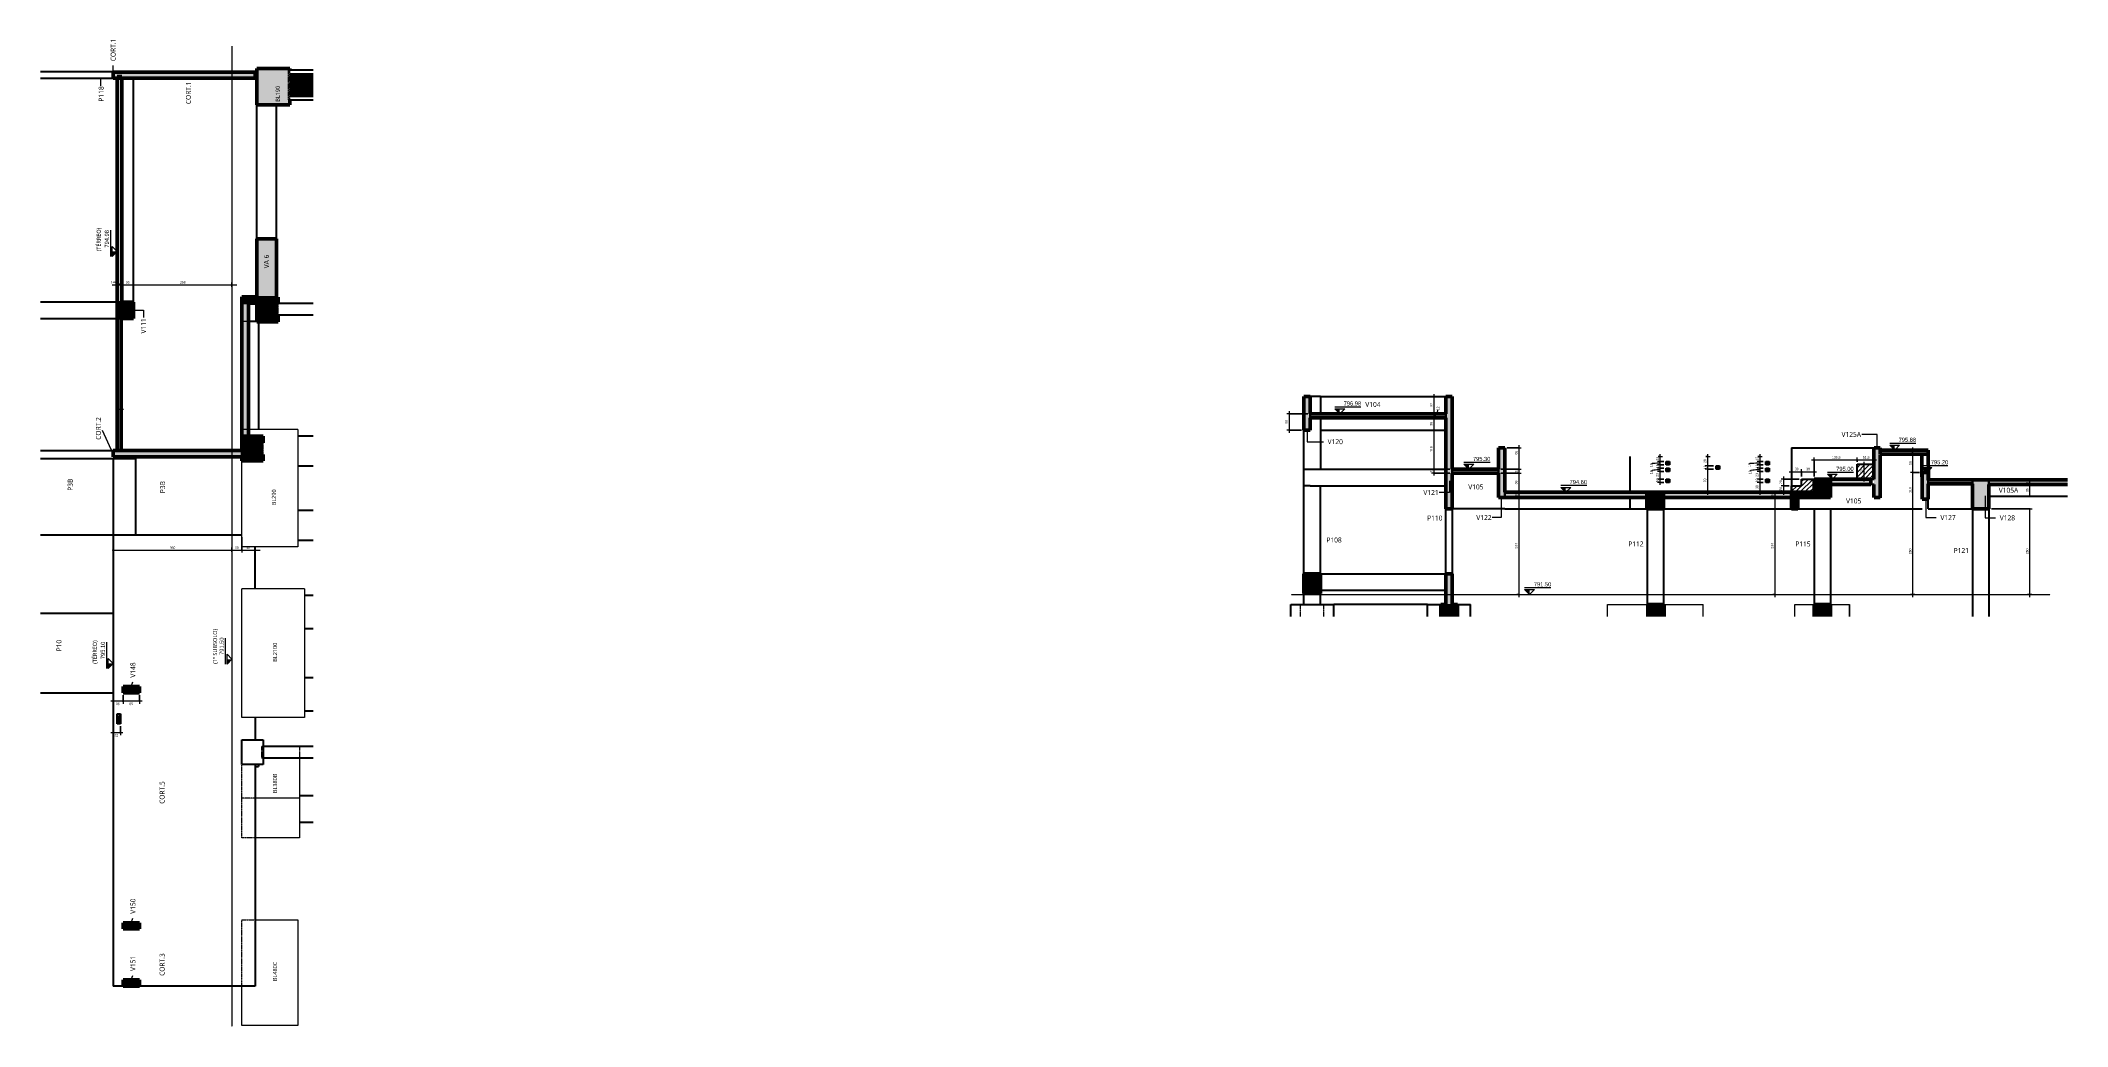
# Model space of a CAD drawing. Extents: x -2131 to 52870, y -3196 to 88043.
# Drawn here: x 4797 to 10939, y 77841 to 80829 of the extents above; entities that cross this region are included whole.
import ezdxf

# ---------------------------------------------------------------- set-up
doc = ezdxf.new("R2010")
doc.units = 0
doc.linetypes.add('Hidden', pattern=[0.714375, 0.47625, -0.238125])
doc.linetypes.add('Traço', pattern=[0.635, 0.3175, -0.3175])
for name, color, linetype, lineweight in [('A-ANNO-DIMS', 7, 'Continuous', 9), ('A-ANNO-DIMS-50', 7, 'Continuous', 9), ('A-DETL-GENF', 7, 'Continuous', 18), ('A-DETL-MEDM', 7, 'Continuous', 50), ('A-DETL-THIN', 7, 'Continuous', 25), ('A-FLOR', 7, 'Continuous', 25), ('A-GENM', 7, 'Continuous', 25), ('G-ANNO-DIMS', 7, 'Continuous', 9), ('G-ANNO-TEXT', 7, 'Continuous', 9), ('S-BEAM', 7, 'Continuous', 25), ('S-BEAM-IDEN', 7, 'Continuous', 9), ('S-COLS', 7, 'Continuous', 25), ('S-COLS-IDEN', 7, 'Continuous', 9), ('S-FNDN', 7, 'Continuous', 25), ('S-FNDN-HDLN', 7, 'Traço', 18), ('S-FNDN-IDEN', 7, 'Continuous', 9)]:
    doc.layers.add(name, color=color, linetype=linetype, lineweight=lineweight)
doc.layers.add('A-DETL', color=7, linetype='Continuous', lineweight=18, true_color=0x00a600)
doc.styles.add('Fira Sans', font='', dxfattribs={"width": 0.9, "height": 7.5})
doc.styles.add('Fira Sans_1', font='', dxfattribs={"height": 12.5})
doc.styles.add('Gadugi', font='gadugi.ttf', dxfattribs={"height": 15})
doc.styles.add('Gadugi_1', font='gadugi.ttf', dxfattribs={"height": 12.5})
doc.styles.add('Gadugi_2', font='gadugi.ttf', dxfattribs={"width": 0.9, "height": 7.5})
doc.styles.get('Fira Sans').set_extended_font_data('Fira Sans')
doc.styles.get('Fira Sans_1').set_extended_font_data('Fira Sans')
doc.dimstyles.new('PED_1_5mm_DIR', dxfattribs={"dimscale": 30.48, "dimtxt": 7.778718, "dimasz": 0.328084, "dimexe": 0.246063, "dimexo": 0.246063, "dimgap": 0.049213, "dimtad": 1, "dimdec": 1, "dimrnd": 0.5, "dimdsep": 46, "dimtxsty": 'Gadugi_2', "dimblk1": 'DOTSMALL', "dimblk2": 'DOTSMALL', "dimsah": 1, "dimcen": 0.09, "dimdle": 0.492126, "dimazin": 0, "dimtfac": 1, "dimtdec": 4, "dimtix": 1, "dimtmove": 0, "dimatfit": 3, "dimfxl": 1, "dimtvp": 1, "dimtolj": 1, "dimtzin": 0, "dimarcsym": 2})
doc.dimstyles.new('PED_1_5mm_DIR_1', dxfattribs={"dimscale": 30.48, "dimtxt": 7.778718, "dimasz": 0.328084, "dimexe": 0.246063, "dimexo": 0.246063, "dimgap": 0.049213, "dimtad": 1, "dimdec": 1, "dimrnd": 0.5, "dimdsep": 46, "dimtxsty": 'Gadugi_2', "dimblk1": 'DOTSMALL', "dimblk2": 'DOTSMALL', "dimsah": 1, "dimcen": 0.09, "dimdle": 0.492126, "dimazin": 0, "dimtfac": 1, "dimtdec": 4, "dimtix": 1, "dimtmove": 1, "dimatfit": 3, "dimfxl": 1, "dimtvp": 1, "dimtolj": 1, "dimtzin": 0, "dimarcsym": 2})
doc.dimstyles.new('PED_1_5mm_ESQ', dxfattribs={"dimscale": 30.48, "dimtxt": 10.229846, "dimasz": 0.328084, "dimexe": 0.246063, "dimexo": 0.246063, "dimgap": 0.049213, "dimtad": 1, "dimdec": 1, "dimrnd": 0.5, "dimdsep": 46, "dimtxsty": 'Fira Sans', "dimblk1": 'DOTSMALL', "dimblk2": 'DOTSMALL', "dimsah": 1, "dimcen": 0.09, "dimdle": 0.246063, "dimazin": 0, "dimtfac": 1, "dimtdec": 4, "dimtix": 1, "dimtmove": 1, "dimatfit": 3, "dimfxl": 1, "dimtvp": 1, "dimtolj": 1, "dimtzin": 0, "dimarcsym": 2})
doc.dimstyles.new('PED_1_5mm_ESQ_1', dxfattribs={"dimscale": 30.48, "dimtxt": 10.229846, "dimasz": 0.328084, "dimexe": 0.246063, "dimexo": 0.246063, "dimgap": 0.049213, "dimtad": 1, "dimdec": 1, "dimrnd": 0.5, "dimdsep": 46, "dimtxsty": 'Fira Sans', "dimblk1": 'DOTSMALL', "dimblk2": 'DOTSMALL', "dimsah": 1, "dimcen": 0.09, "dimdle": 0.246063, "dimazin": 0, "dimtfac": 1, "dimtdec": 4, "dimtix": 1, "dimtmove": 0, "dimatfit": 3, "dimfxl": 1, "dimtvp": 1, "dimtolj": 1, "dimtzin": 0, "dimarcsym": 2})
doc.dimstyles.new('PED_1_5mm_ESQ_2', dxfattribs={"dimscale": 30.48, "dimtxt": 10.229846, "dimasz": 0.328084, "dimexe": 0.246063, "dimexo": 0.246063, "dimgap": 0.049213, "dimtad": 1, "dimdec": 1, "dimrnd": 0.5, "dimdsep": 46, "dimtxsty": 'Fira Sans', "dimblk1": 'DOTSMALL', "dimblk2": 'DOTSMALL', "dimsah": 1, "dimcen": 0.09, "dimdle": 0.246063, "dimazin": 0, "dimtfac": 1, "dimtdec": 4, "dimtix": 1, "dimtmove": 2, "dimatfit": 3, "dimfxl": 1, "dimtvp": 1, "dimtolj": 1, "dimtzin": 0, "dimarcsym": 2})
pattern_1 = [(45, (10081.585, 79512.004), (-7.07107, 7.07107), [])]

msp = doc.modelspace()

# ---------------------------------------------------------------- texts
at = {"layer": 'G-ANNO-DIMS', "char_height": 12.5, "attachment_point": 1, "rotation": 90, "line_spacing_factor": 1.049215, "style": 'Fira Sans_1'}
for s, insert, width in [('794.98', (4992.069, 80201.602), 61.58058), ('795.10', (4980.069, 78954.495), 58.92095), ('791.50', (5340.072, 78967.232), 58.92095)]:
    msp.add_mtext(s, dxfattribs=dict(at, insert=insert, width=width))
at = {"layer": 'G-ANNO-DIMS', "char_height": 12.5, "attachment_point": 1, "line_spacing_factor": 1.049215, "style": 'Fira Sans_1'}
for s, insert, width in [('796.98', (8746.036, 79735.313), 61.58058), ('795.88', (10427.76, 79625.313), 61.37599), ('795.30', (9137.9, 79567.313), 60.35306), ('795.20', (10525.404, 79557.313), 60.35306), ('794.60', (9430.611, 79497.313), 61.98975), ('795.00', (10238.597, 79537.313), 61.78517), ('791.50', (9322.398, 79187.309), 58.92095)]:
    msp.add_mtext(s, dxfattribs=dict(at, insert=insert, width=width))
at = {"layer": 'G-ANNO-TEXT', "char_height": 12.5, "attachment_point": 1, "rotation": 90, "style": 'Gadugi_1'}
for s, insert, width in [('(TÉRREO)', (4967.646, 80190.112), 87.38394), ('(TÉRREO)', (4955.794, 78940.112), 87.38394), ('(1º SUBSOLO)', (5319.918, 78940.112), 130.67506)]:
    msp.add_mtext(s, dxfattribs=dict(at, insert=insert, width=width))
at = {"layer": 'S-BEAM-IDEN', "char_height": 15, "attachment_point": 1, "rotation": 90, "style": 'Gadugi'}
for s, insert, width in [('CORT.1', (5009.828, 80766.099), 83.77634), ('CORT.1', (5237.872, 80636.259), 83.77634), ('VA 6', (5474.411, 80138.631), 53.71306), ('V111', (5101.654, 79941.149), 58.12234), ('CORT.2', (4965.182, 79619.145), 83.77634), ('V148', (5069.8, 78898.32), 58.12234), ('CORT.5', (5158.198, 78515.931), 83.77634), ('V150', (5069.8, 78182.82), 58.12234), ('V151', (5069.8, 78009.251), 58.12234), ('CORT.3', (5158.198, 77994.551), 83.77634)]:
    msp.add_mtext(s, dxfattribs=dict(at, insert=insert, width=width))
at = {"layer": 'S-BEAM-IDEN', "char_height": 15, "attachment_point": 1, "style": 'Gadugi'}
for s, insert, width in [('V104', (8811.676, 79733.697), 58.12234), ('V120', (8697.539, 79620.872), 58.12234), ('V125A', (10254.833, 79642.865), 74.55694), ('V105', (9123.681, 79483.715), 58.12234), ('V121', (8987.621, 79466.765), 58.12234), ('V105', (10268.383, 79441.315), 58.12234), ('V105A', (10731.207, 79473.761), 74.55694), ('V122', (9148.126, 79390.873), 58.12234), ('V127', (10554.513, 79390.789), 58.12234), ('V128', (10734.301, 79389.921), 58.12234)]:
    msp.add_mtext(s, dxfattribs=dict(at, insert=insert, width=width))
at = {"layer": 'S-COLS-IDEN', "char_height": 15, "attachment_point": 1, "rotation": 90, "style": 'Gadugi'}
for s, insert, width in [('P118', (4973.363, 80643.879), 56.51897), ('P3B', (4879.619, 79464.584), 43.29112), ('P3B', (5159.729, 79457.331), 43.29112), ('P10', (4845.619, 78978.084), 42.48944)]:
    msp.add_mtext(s, dxfattribs=dict(at, insert=insert, width=width))
at = {"layer": 'S-COLS-IDEN', "char_height": 15, "width": 56.51897, "attachment_point": 1, "style": 'Gadugi'}
for s, insert in [('P110', (8999.152, 79389.443)), ('P108', (8693.841, 79322.943)), ('P112', (9608.529, 79311.009)), ('P115', (10114.594, 79311.009)), ('P121', (10594.52, 79291.009))]:
    msp.add_mtext(s, dxfattribs=dict(at, insert=insert))
at = {"layer": 'S-FNDN-IDEN', "color": 5, "true_color": 0x0000ff, "char_height": 12.5, "attachment_point": 1, "rotation": 90, "style": 'Gadugi_1'}
for s, insert, width in [('BL190', (5510.089, 80643.546), 56.91981), ('BL135', (5480.699, 79988.733), 56.91981), ('BL135', (5435.699, 79566.968), 56.91981), ('BL290', (5498.28, 79420.734), 56.91981), ('BL2100', (5501.656, 78946.62), 68.54428), ('BL380B', (5501.656, 78548.619), 68.94512), ('BL480C', (5501.656, 77978.807), 70.14766)]:
    msp.add_mtext(s, dxfattribs=dict(at, insert=insert, width=width))

# ---------------------------------------------------------------- blocks, each defined once
blk = doc.blocks.new('PED_BLRET-1EST_R01_2019 - 75x75x65-3763687-CT A 002 - CORTE B-B TÉRREO')
at = {"layer": 'S-FNDN-HDLN'}
for p, q in [((739.4, 80031.6), (739.4, 79996.6)), ((744.4, 80031.6), (739.4, 80031.6)), ((744.4, 79996.6), (744.4, 80031.6)), ((739.4, 79996.6), (744.4, 79996.6))]:
    blk.add_line(p, q, dxfattribs=at)
blk = doc.blocks.new('PED_BLRET-1EST_EXCENTRICA_R01_2019 - 110x130x100-3841337-CT A 002 - CORTE B-B TÉRREO')
at = {"layer": 'S-FNDN-HDLN'}
for p, q in [((774.4, 80738.8), (774.4, 80648.8)), ((779.4, 80738.8), (774.4, 80738.8)), ((779.4, 80648.8), (779.4, 80738.8)), ((774.4, 80648.8), (779.4, 80648.8))]:
    blk.add_line(p, q, dxfattribs=at)
blk = doc.blocks.new('PED_FURO_RETANGULAR_R04_2020 - 30x10x22-3498512-CT A 002 - CORTE B-B TÉRREO')
at = {"layer": 'A-GENM'}
for p, q in [((266.4, 78758.3), (256.4, 78788.3)), ((266.4, 78788.3), (256.4, 78758.3))]:
    blk.add_line(p, q, dxfattribs=at)
blk = doc.blocks.new('PED_BLRET-1EST_EXCENTRICA_R01_2019 - 110x130x100-V1-CT A 002 - CORTE B-B TÉRREO')
at = {"layer": 'S-FNDN-HDLN'}
for p, q in [((774.4, 80739.5), (774.4, 80738.8)), ((779.4, 80739.5), (774.4, 80739.5)), ((774.4, 80649.5), (779.4, 80649.5))]:
    blk.add_line(p, q, dxfattribs=at)
blk = doc.blocks.new('PED_BLRET-1EST_R01_2019 - 75x75x65-V2-CT A 002 - CORTE B-B TÉRREO')
at = {"layer": 'S-FNDN-HDLN'}
for p, q in [((694.4, 80032.3), (694.4, 79997.3)), ((699.4, 80032.3), (694.4, 80032.3)), ((699.4, 79997.3), (699.4, 80032.3)), ((694.4, 79997.3), (699.4, 79997.3))]:
    blk.add_line(p, q, dxfattribs=at)
blk = doc.blocks.new('DIMBLOCK12-CT A 002 - CORTE B-B TÉRREO')
at = {"layer": 'A-ANNO-DIMS-50', "transparency": 16777216}
h = blk.add_hatch(color=256, dxfattribs=at)
edge = h.paths.add_edge_path(flags=0)
edge.add_arc((5017.4, 79284.9), 1.25, 0, 360)
h = blk.add_hatch(color=256, dxfattribs=at)
edge = h.paths.add_edge_path(flags=0)
edge.add_arc((5377.4, 79284.9), 1.25, 0, 360)
for p, q in [((5017.4, 79279.2), (5017.4, 79292.4)), ((5017.4, 79284.9), (5377.4, 79284.9)), ((5017.4, 79284.9), (5017.4, 79279.2)), ((5377.4, 79279.2), (5377.4, 79292.4)), ((5377.4, 79284.9), (5377.4, 79279.2))]:
    blk.add_line(p, q, dxfattribs=at)
for centre in [(5017.4, 79284.9), (5377.4, 79284.9)]:
    blk.add_circle(centre, 1.25, dxfattribs=at)
at = {"layer": 'A-ANNO-DIMS-50', "color": 0, "transparency": 16777216, "insert": (5188.8, 79296.2), "char_height": 7.5, "width": 20.658, "attachment_point": 1, "line_spacing_factor": 1.02016, "style": 'Gadugi_2'}
blk.add_mtext('360', dxfattribs=at)
blk = doc.blocks.new('_DotSmall')
at = {"color": 0, "linetype": 'ByBlock', "const_width": 0.5}
blk.add_lwpolyline([(-0.0625, 0, 1), (0.0625, 0, 1)], format="xyb", close=True, dxfattribs=at)
blk = doc.blocks.new('DIMBLOCK13-CT A 002 - CORTE B-B TÉRREO')
at = {"layer": 'A-ANNO-DIMS-50', "transparency": 16777216}
h = blk.add_hatch(color=256, dxfattribs=at)
edge = h.paths.add_edge_path(flags=0)
edge.add_arc((5377.4, 79284.9), 1.25, 0, 360)
h = blk.add_hatch(color=256, dxfattribs=at)
edge = h.paths.add_edge_path(flags=0)
edge.add_arc((5407.4, 79284.9), 1.25, 0, 360)
for p, q in [((5407.4, 79323.8), (5407.4, 79277.4)), ((5407.4, 79284.9), (5407.4, 79323.8)), ((5377.4, 79279.2), (5377.4, 79292.4)), ((5377.4, 79284.9), (5407.4, 79284.9)), ((5377.4, 79284.9), (5377.4, 79279.2))]:
    blk.add_line(p, q, dxfattribs=at)
for centre in [(5377.4, 79284.9), (5407.4, 79284.9)]:
    blk.add_circle(centre, 1.25, dxfattribs=at)
at = {"layer": 'A-ANNO-DIMS-50', "color": 0, "transparency": 16777216, "insert": (5386.6, 79296.2), "char_height": 7.5, "width": 13.772, "attachment_point": 1, "line_spacing_factor": 1.02016, "style": 'Gadugi_2'}
blk.add_mtext('30', dxfattribs=at)
blk = doc.blocks.new('DIMBLOCK14-CT A 002 - CORTE B-B TÉRREO')
at = {"layer": 'A-ANNO-DIMS-50', "transparency": 16777216}
h = blk.add_hatch(color=256, dxfattribs=at)
edge = h.paths.add_edge_path(flags=0)
edge.add_arc((5407.4, 79284.9), 1.25, 0, 360)
h = blk.add_hatch(color=256, dxfattribs=at)
edge = h.paths.add_edge_path(flags=0)
edge.add_arc((5447.4, 79284.9), 1.25, 0, 360)
for p, q in [((5407.4, 79323.8), (5407.4, 79277.4)), ((5407.4, 79284.9), (5407.4, 79323.8)), ((5407.4, 79284.9), (5462.4, 79284.9)), ((5447.4, 79279.2), (5447.4, 79292.4)), ((5447.4, 79284.9), (5447.4, 79279.2))]:
    blk.add_line(p, q, dxfattribs=at)
for centre in [(5407.4, 79284.9), (5447.4, 79284.9)]:
    blk.add_circle(centre, 1.25, dxfattribs=at)
at = {"layer": 'A-ANNO-DIMS-50', "color": 0, "transparency": 16777216, "insert": (5421.6, 79296.2), "char_height": 7.5, "width": 13.772, "attachment_point": 1, "line_spacing_factor": 1.02016, "style": 'Gadugi_2'}
blk.add_mtext('40', dxfattribs=at)
blk = doc.blocks.new('Elevações de ponto - SIMBOLO DE NÍVEL-CORTE-2219088-CT A 002 - CORTE B-B TÉRREO')
at = {"layer": 'G-ANNO-DIMS'}
blk.add_hatch(color=256, dxfattribs=at).paths.add_polyline_path([(229.4, 78941.5), (244.4, 78941.5), (229.4, 78926.5)], flags=0)
for p, q in [((224.3, 79005.7), (224.3, 78926.5)), ((229.4, 78956.5), (244.4, 78941.5)), ((229.4, 78926.5), (229.4, 78956.5)), ((244.4, 78941.5), (229.4, 78926.5))]:
    blk.add_line(p, q, dxfattribs=at)
blk = doc.blocks.new('DIMBLOCK15-CT A 002 - CORTE B-B TÉRREO')
at = {"layer": 'A-ANNO-DIMS-50', "transparency": 16777216}
h = blk.add_hatch(color=256, dxfattribs=at)
edge = h.paths.add_edge_path(flags=0)
edge.add_arc((5029.4, 80088.7), 1.25, 0, 360)
h = blk.add_hatch(color=256, dxfattribs=at)
edge = h.paths.add_edge_path(flags=0)
edge.add_arc((5043.4, 80088.7), 1.25, 0, 360)
for p, q in [((5029.4, 80082.9), (5029.4, 80096.2)), ((5043.4, 80082.9), (5043.4, 80096.2)), ((5014.4, 80088.7), (5043.4, 80088.7)), ((5029.4, 80088.7), (5029.4, 80082.9)), ((5043.4, 80088.7), (5043.4, 80082.9))]:
    blk.add_line(p, q, dxfattribs=at)
for centre in [(5029.4, 80088.7), (5043.4, 80088.7)]:
    blk.add_circle(centre, 1.25, dxfattribs=at)
blk.add_ellipse((5021.7, 80088.7), major_axis=(14.7, 0), ratio=0.537562, start_param=0, end_param=1.570796, dxfattribs=at)
at = {"layer": 'A-ANNO-DIMS-50', "color": 0, "transparency": 16777216, "insert": (5010.3, 80100), "char_height": 7.5, "width": 13.772, "attachment_point": 1, "line_spacing_factor": 1.02016, "style": 'Gadugi_2'}
blk.add_mtext('14', dxfattribs=at)
blk = doc.blocks.new('DIMBLOCK16-CT A 002 - CORTE B-B TÉRREO')
at = {"layer": 'A-ANNO-DIMS-50', "transparency": 16777216}
h = blk.add_hatch(color=256, dxfattribs=at)
edge = h.paths.add_edge_path(flags=0)
edge.add_arc((5043.4, 80088.7), 1.25, 0, 360)
h = blk.add_hatch(color=256, dxfattribs=at)
edge = h.paths.add_edge_path(flags=0)
edge.add_arc((5079.4, 80088.7), 1.25, 0, 360)
for p, q in [((5043.4, 80082.9), (5043.4, 80096.2)), ((5079.4, 80044.1), (5079.4, 80096.2)), ((5043.4, 80088.7), (5079.4, 80088.7)), ((5043.4, 80088.7), (5043.4, 80082.9)), ((5079.4, 80088.7), (5079.4, 80044.1))]:
    blk.add_line(p, q, dxfattribs=at)
for centre in [(5043.4, 80088.7), (5079.4, 80088.7)]:
    blk.add_circle(centre, 1.25, dxfattribs=at)
at = {"layer": 'A-ANNO-DIMS-50', "color": 0, "transparency": 16777216, "insert": (5055.6, 80100), "char_height": 7.5, "width": 13.772, "attachment_point": 1, "line_spacing_factor": 1.02016, "style": 'Gadugi_2'}
blk.add_mtext('36', dxfattribs=at)
blk = doc.blocks.new('DIMBLOCK17-CT A 002 - CORTE B-B TÉRREO')
at = {"layer": 'A-ANNO-DIMS-50', "transparency": 16777216}
h = blk.add_hatch(color=256, dxfattribs=at)
edge = h.paths.add_edge_path(flags=0)
edge.add_arc((5079.4, 80088.7), 1.25, 0, 360)
h = blk.add_hatch(color=256, dxfattribs=at)
edge = h.paths.add_edge_path(flags=0)
edge.add_arc((5377.4, 80088.7), 1.25, 0, 360)
for p, q in [((5079.4, 80044.1), (5079.4, 80096.2)), ((5377.4, 80082.9), (5377.4, 80096.2)), ((5079.4, 80088.7), (5392.4, 80088.7)), ((5079.4, 80088.7), (5079.4, 80044.1)), ((5377.4, 80088.7), (5377.4, 80082.9))]:
    blk.add_line(p, q, dxfattribs=at)
for centre in [(5079.4, 80088.7), (5377.4, 80088.7)]:
    blk.add_circle(centre, 1.25, dxfattribs=at)
at = {"layer": 'A-ANNO-DIMS-50', "color": 0, "transparency": 16777216, "insert": (5219.8, 80100), "char_height": 7.5, "width": 20.658, "attachment_point": 1, "line_spacing_factor": 1.02016, "style": 'Gadugi_2'}
blk.add_mtext('298', dxfattribs=at)
blk = doc.blocks.new('DIMBLOCK18-CT A 002 - CORTE B-B TÉRREO')
at = {"layer": 'A-ANNO-DIMS-50', "transparency": 16777216}
h = blk.add_hatch(color=256, dxfattribs=at)
edge = h.paths.add_edge_path(flags=0)
edge.add_arc((5029.4, 79712), 1.25, 0, 360)
h = blk.add_hatch(color=256, dxfattribs=at)
edge = h.paths.add_edge_path(flags=0)
edge.add_arc((5041.4, 79712), 1.25, 0, 360)
for p, q in [((5029.4, 79706.3), (5029.4, 79719.5)), ((5029.4, 79712), (5048.9, 79712)), ((5029.4, 79712), (5029.4, 79706.3)), ((5041.4, 79706.3), (5041.4, 79719.5)), ((5041.4, 79712), (5041.4, 79706.3))]:
    blk.add_line(p, q, dxfattribs=at)
for centre in [(5029.4, 79712), (5041.4, 79712)]:
    blk.add_circle(centre, 1.25, dxfattribs=at)
at = {"layer": 'A-ANNO-DIMS-50', "color": 0, "transparency": 16777216, "insert": (5039.8, 79700.2), "char_height": 7.5, "width": 10.702, "attachment_point": 1, "rotation": 180, "line_spacing_factor": 1.049215, "style": 'Fira Sans'}
blk.add_mtext('12', dxfattribs=at)
blk = doc.blocks.new('DIMBLOCK19-CT A 002 - CORTE B-B TÉRREO')
at = {"layer": 'A-ANNO-DIMS-50', "transparency": 16777216}
h = blk.add_hatch(color=256, dxfattribs=at)
edge = h.paths.add_edge_path(flags=0)
edge.add_arc((5017.4, 78731.2), 1.25, 0, 360)
h = blk.add_hatch(color=256, dxfattribs=at)
edge = h.paths.add_edge_path(flags=0)
edge.add_arc((5039.4, 78731.2), 1.25, 0, 360)
for p, q in [((5039.4, 78750.8), (5039.4, 78723.7)), ((5039.4, 78731.2), (5039.4, 78750.8)), ((5046.9, 78731.2), (5009.9, 78731.2)), ((5017.4, 78736.9), (5017.4, 78723.7)), ((5017.4, 78731.2), (5017.4, 78736.9))]:
    blk.add_line(p, q, dxfattribs=at)
for centre in [(5017.4, 78731.2), (5039.4, 78731.2)]:
    blk.add_circle(centre, 1.25, dxfattribs=at)
at = {"layer": 'A-ANNO-DIMS-50', "color": 0, "transparency": 16777216, "insert": (5033.1, 78719.3), "char_height": 7.5, "width": 11.332, "attachment_point": 1, "rotation": 180, "line_spacing_factor": 1.049215, "style": 'Fira Sans'}
blk.add_mtext('22', dxfattribs=at)
blk = doc.blocks.new('DIMBLOCK20-CT A 002 - CORTE B-B TÉRREO')
at = {"layer": 'A-ANNO-DIMS-50', "transparency": 16777216}
h = blk.add_hatch(color=256, dxfattribs=at)
edge = h.paths.add_edge_path(flags=0)
edge.add_arc((5047.4, 78826.9), 1.25, 0, 360)
h = blk.add_hatch(color=256, dxfattribs=at)
edge = h.paths.add_edge_path(flags=0)
edge.add_arc((5097.4, 78826.9), 1.25, 0, 360)
for p, q in [((5047.4, 78844.8), (5047.4, 78819.4)), ((5047.4, 78826.9), (5047.4, 78844.8)), ((5104.9, 78826.9), (5047.4, 78826.9)), ((5097.4, 78844.8), (5097.4, 78819.4)), ((5097.4, 78826.9), (5097.4, 78844.8))]:
    blk.add_line(p, q, dxfattribs=at)
for centre in [(5047.4, 78826.9), (5097.4, 78826.9)]:
    blk.add_circle(centre, 1.25, dxfattribs=at)
at = {"layer": 'A-ANNO-DIMS-50', "color": 0, "transparency": 16777216, "insert": (5077.5, 78815), "char_height": 7.5, "width": 12.276, "attachment_point": 1, "rotation": 180, "line_spacing_factor": 1.049215, "style": 'Fira Sans'}
blk.add_mtext('50', dxfattribs=at)
blk = doc.blocks.new('DIMBLOCK21-CT A 002 - CORTE B-B TÉRREO')
at = {"layer": 'A-ANNO-DIMS-50', "transparency": 16777216}
h = blk.add_hatch(color=256, dxfattribs=at)
edge = h.paths.add_edge_path(flags=0)
edge.add_arc((5017.4, 78826.9), 1.25, 0, 360)
h = blk.add_hatch(color=256, dxfattribs=at)
edge = h.paths.add_edge_path(flags=0)
edge.add_arc((5047.4, 78826.9), 1.25, 0, 360)
for p, q in [((5047.4, 78826.9), (5009.9, 78826.9)), ((5017.4, 78844.8), (5017.4, 78819.4)), ((5017.4, 78826.9), (5017.4, 78844.8)), ((5047.4, 78844.8), (5047.4, 78819.4)), ((5047.4, 78826.9), (5047.4, 78844.8))]:
    blk.add_line(p, q, dxfattribs=at)
for centre in [(5017.4, 78826.9), (5047.4, 78826.9)]:
    blk.add_circle(centre, 1.25, dxfattribs=at)
at = {"layer": 'A-ANNO-DIMS-50', "color": 0, "transparency": 16777216, "insert": (5037.5, 78815), "char_height": 7.5, "width": 12.276, "attachment_point": 1, "rotation": 180, "line_spacing_factor": 1.049215, "style": 'Fira Sans'}
blk.add_mtext('30', dxfattribs=at)
blk = doc.blocks.new('PED_FURO_RETANGULAR_R04_2020 - 10x10x78-3484638-CT C 001 - CORTE C-C')
at = {"layer": 'A-GENM'}
for p, q in [((-2733.3, 79490), (-2723.3, 79500)), ((-2723.3, 79490), (-2733.3, 79500))]:
    blk.add_line(p, q, dxfattribs=at)
blk = doc.blocks.new('PED_FURO_RETANGULAR_R04_2020 - 10x10x45-3683140-CT C 001 - CORTE C-C')
at = {"layer": 'A-GENM'}
for p, q in [((-3024.7, 79523), (-3034.7, 79533)), ((-3034.7, 79523), (-3024.7, 79533))]:
    blk.add_line(p, q, dxfattribs=at)
blk = doc.blocks.new('PED_FURO_RETANGULAR_R04_2020 - 10x10x38-3487593-CT C 001 - CORTE C-C')
at = {"layer": 'A-GENM'}
for p, q in [((-2873.9, 79530), (-2883.9, 79540)), ((-2883.9, 79530), (-2873.9, 79540))]:
    blk.add_line(p, q, dxfattribs=at)
blk = doc.blocks.new('PED_FURO_RETANGULAR_R04_2020 - 10x10x325-3487910-CT C 001 - CORTE C-C')
at = {"layer": 'A-GENM'}
for p, q in [((-3024.7, 79543), (-3034.7, 79553)), ((-3034.7, 79543), (-3024.7, 79553))]:
    blk.add_line(p, q, dxfattribs=at)
blk = doc.blocks.new('Elevações de ponto - SIMBOLO DE NÍVEL-CORTE-2219088-CT C 001 - CORTE C-C')
at = {"layer": 'G-ANNO-DIMS'}
blk.add_hatch(color=256, dxfattribs=at).paths.add_polyline_path([(-4024.2, 79713), (-4024.2, 79698), (-4039.2, 79713)], flags=0)
for p, q in [((-3960.1, 79718.1), (-4039.2, 79718.1)), ((-4024.2, 79698), (-4039.2, 79713)), ((-4039.2, 79713), (-4009.2, 79713)), ((-4009.2, 79713), (-4024.2, 79698))]:
    blk.add_line(p, q, dxfattribs=at)
blk = doc.blocks.new('DIMBLOCK22-CT C 001 - CORTE C-C')
at = {"layer": 'A-ANNO-DIMS-50', "transparency": 16777216}
h = blk.add_hatch(color=256, dxfattribs=at)
edge = h.paths.add_edge_path(flags=0)
edge.add_arc((8581.2, 79698), 1.25, 0, 360)
h = blk.add_hatch(color=256, dxfattribs=at)
edge = h.paths.add_edge_path(flags=0)
edge.add_arc((8581.2, 79648), 1.25, 0, 360)
for p, q in [((8637.3, 79698), (8573.7, 79698)), ((8581.2, 79705.5), (8581.2, 79640.5)), ((8581.2, 79698), (8637.3, 79698)), ((8618.3, 79648), (8573.7, 79648)), ((8581.2, 79648), (8618.3, 79648))]:
    blk.add_line(p, q, dxfattribs=at)
for centre in [(8581.2, 79698), (8581.2, 79648)]:
    blk.add_circle(centre, 1.25, dxfattribs=at)
at = {"layer": 'A-ANNO-DIMS-50', "color": 0, "transparency": 16777216, "insert": (8569.3, 79667.9), "char_height": 7.5, "width": 12.276, "attachment_point": 1, "rotation": 90, "line_spacing_factor": 1.049215, "style": 'Fira Sans'}
blk.add_mtext('50', dxfattribs=at)
blk = doc.blocks.new('DIMBLOCK23-CT C 001 - CORTE C-C')
at = {"layer": 'A-ANNO-DIMS-50', "transparency": 16777216}
h = blk.add_hatch(color=256, dxfattribs=at)
edge = h.paths.add_edge_path(flags=0)
edge.add_arc((9019.5, 79750), 1.25, 0, 360)
h = blk.add_hatch(color=256, dxfattribs=at)
edge = h.paths.add_edge_path(flags=0)
edge.add_arc((9019.5, 79698), 1.25, 0, 360)
for p, q in [((9013.7, 79750), (9027, 79750)), ((9019.5, 79750), (9013.7, 79750)), ((9019.5, 79757.5), (9019.5, 79698)), ((9013.7, 79698), (9027, 79698)), ((9019.5, 79698), (9013.7, 79698))]:
    blk.add_line(p, q, dxfattribs=at)
for centre in [(9019.5, 79750), (9019.5, 79698)]:
    blk.add_circle(centre, 1.25, dxfattribs=at)
at = {"layer": 'A-ANNO-DIMS-50', "color": 0, "transparency": 16777216, "insert": (9007.6, 79719.2), "char_height": 7.5, "width": 11.489, "attachment_point": 1, "rotation": 90, "line_spacing_factor": 1.049215, "style": 'Fira Sans'}
blk.add_mtext('52', dxfattribs=at)
blk = doc.blocks.new('DIMBLOCK24-CT C 001 - CORTE C-C')
at = {"layer": 'A-ANNO-DIMS-50', "transparency": 16777216}
h = blk.add_hatch(color=256, dxfattribs=at)
edge = h.paths.add_edge_path(flags=0)
edge.add_arc((9019.5, 79698), 1.25, 0, 360)
h = blk.add_hatch(color=256, dxfattribs=at)
edge = h.paths.add_edge_path(flags=0)
edge.add_arc((9019.5, 79686), 1.25, 0, 360)
for p, q in [((9013.7, 79698), (9027, 79698)), ((9019.5, 79698), (9013.7, 79698)), ((9013.7, 79686), (9027, 79686)), ((9019.5, 79686), (9013.7, 79686)), ((9019.5, 79698), (9019.5, 79686))]:
    blk.add_line(p, q, dxfattribs=at)
for centre in [(9019.5, 79698), (9019.5, 79686)]:
    blk.add_circle(centre, 1.25, dxfattribs=at)
blk.add_ellipse((9019.5, 79708.6), major_axis=(0, 16.6), ratio=0.748063, start_param=3.141593, end_param=4.712389, dxfattribs=at)
at = {"layer": 'A-ANNO-DIMS-50', "color": 0, "transparency": 16777216, "insert": (9028, 79708.6), "char_height": 7.5, "width": 10.702, "attachment_point": 1, "rotation": 90, "line_spacing_factor": 1.049215, "style": 'Fira Sans'}
blk.add_mtext('12', dxfattribs=at)
blk = doc.blocks.new('DIMBLOCK25-CT C 001 - CORTE C-C')
at = {"layer": 'A-ANNO-DIMS-50', "transparency": 16777216}
h = blk.add_hatch(color=256, dxfattribs=at)
edge = h.paths.add_edge_path(flags=0)
edge.add_arc((9019.5, 79686), 1.25, 0, 360)
h = blk.add_hatch(color=256, dxfattribs=at)
edge = h.paths.add_edge_path(flags=0)
edge.add_arc((9019.5, 79648), 1.25, 0, 360)
for p, q in [((9013.7, 79686), (9027, 79686)), ((9019.5, 79686), (9013.7, 79686)), ((9019.5, 79686), (9019.5, 79648)), ((9013.7, 79648), (9027, 79648)), ((9019.5, 79648), (9013.7, 79648))]:
    blk.add_line(p, q, dxfattribs=at)
for centre in [(9019.5, 79686), (9019.5, 79648)]:
    blk.add_circle(centre, 1.25, dxfattribs=at)
at = {"layer": 'A-ANNO-DIMS-50', "color": 0, "transparency": 16777216, "insert": (9007.6, 79662), "char_height": 7.5, "width": 12.118, "attachment_point": 1, "rotation": 90, "line_spacing_factor": 1.049215, "style": 'Fira Sans'}
blk.add_mtext('38', dxfattribs=at)
blk = doc.blocks.new('DIMBLOCK26-CT C 001 - CORTE C-C')
at = {"layer": 'A-ANNO-DIMS-50', "transparency": 16777216}
h = blk.add_hatch(color=256, dxfattribs=at)
edge = h.paths.add_edge_path(flags=0)
edge.add_arc((9019.5, 79648), 1.25, 0, 360)
h = blk.add_hatch(color=256, dxfattribs=at)
edge = h.paths.add_edge_path(flags=0)
edge.add_arc((9019.5, 79530), 1.25, 0, 360)
for p, q in [((9013.7, 79648), (9027, 79648)), ((9019.5, 79648), (9013.7, 79648)), ((9019.5, 79648), (9019.5, 79530)), ((9067.6, 79530), (9012, 79530)), ((9019.5, 79530), (9067.6, 79530))]:
    blk.add_line(p, q, dxfattribs=at)
for centre in [(9019.5, 79648), (9019.5, 79530)]:
    blk.add_circle(centre, 1.25, dxfattribs=at)
at = {"layer": 'A-ANNO-DIMS-50', "color": 0, "transparency": 16777216, "insert": (9007.6, 79582.2), "char_height": 7.5, "width": 16.368, "attachment_point": 1, "rotation": 90, "line_spacing_factor": 1.049215, "style": 'Fira Sans'}
blk.add_mtext('118', dxfattribs=at)
blk = doc.blocks.new('DIMBLOCK27-CT C 001 - CORTE C-C')
at = {"layer": 'A-ANNO-DIMS-50', "transparency": 16777216}
h = blk.add_hatch(color=256, dxfattribs=at)
edge = h.paths.add_edge_path(flags=0)
edge.add_arc((9019.5, 79530), 1.25, 0, 360)
h = blk.add_hatch(color=256, dxfattribs=at)
edge = h.paths.add_edge_path(flags=0)
edge.add_arc((9019.5, 79518), 1.25, 0, 360)
for p, q in [((9067.6, 79530), (9012, 79530)), ((9067.6, 79518), (9012, 79518)), ((9019.5, 79530), (9019.5, 79510.5)), ((9019.5, 79530), (9067.6, 79530)), ((9019.5, 79518), (9067.6, 79518))]:
    blk.add_line(p, q, dxfattribs=at)
for centre in [(9019.5, 79530), (9019.5, 79518)]:
    blk.add_circle(centre, 1.25, dxfattribs=at)
at = {"layer": 'A-ANNO-DIMS-50', "color": 0, "transparency": 16777216, "insert": (9007.6, 79519.5), "char_height": 7.5, "width": 10.702, "attachment_point": 1, "rotation": 90, "line_spacing_factor": 1.049215, "style": 'Fira Sans'}
blk.add_mtext('12', dxfattribs=at)
blk = doc.blocks.new('DIMBLOCK28-CT C 001 - CORTE C-C')
at = {"layer": 'A-ANNO-DIMS-50', "transparency": 16777216}
h = blk.add_hatch(color=256, dxfattribs=at)
edge = h.paths.add_edge_path(flags=0)
edge.add_arc((9276.8, 79595), 1.25, 0, 360)
h = blk.add_hatch(color=256, dxfattribs=at)
edge = h.paths.add_edge_path(flags=0)
edge.add_arc((9276.8, 79530), 1.25, 0, 360)
for p, q in [((9276.8, 79602.5), (9276.8, 79530)), ((9241.8, 79595), (9284.3, 79595)), ((9276.8, 79595), (9241.8, 79595)), ((9222.8, 79530), (9284.3, 79530)), ((9276.8, 79530), (9222.8, 79530))]:
    blk.add_line(p, q, dxfattribs=at)
for centre in [(9276.8, 79595), (9276.8, 79530)]:
    blk.add_circle(centre, 1.25, dxfattribs=at)
at = {"layer": 'A-ANNO-DIMS-50', "color": 0, "transparency": 16777216, "insert": (9264.9, 79574.5), "char_height": 7.5, "width": 11.961, "attachment_point": 1, "rotation": 90, "line_spacing_factor": 1.049215, "style": 'Fira Sans'}
blk.add_mtext('65', dxfattribs=at)
blk = doc.blocks.new('DIMBLOCK29-CT C 001 - CORTE C-C')
at = {"layer": 'A-ANNO-DIMS-50', "transparency": 16777216}
h = blk.add_hatch(color=256, dxfattribs=at)
edge = h.paths.add_edge_path(flags=0)
edge.add_arc((9276.8, 79530), 1.25, 0, 360)
h = blk.add_hatch(color=256, dxfattribs=at)
edge = h.paths.add_edge_path(flags=0)
edge.add_arc((9276.8, 79518), 1.25, 0, 360)
for p, q in [((9222.8, 79530), (9284.3, 79530)), ((9276.8, 79530), (9222.8, 79530)), ((9222.8, 79518), (9284.3, 79518)), ((9276.8, 79518), (9222.8, 79518)), ((9276.8, 79530), (9276.8, 79518))]:
    blk.add_line(p, q, dxfattribs=at)
for centre in [(9276.8, 79530), (9276.8, 79518)]:
    blk.add_circle(centre, 1.25, dxfattribs=at)
at = {"layer": 'A-ANNO-DIMS-50', "color": 0, "transparency": 16777216, "insert": (9264.9, 79519.5), "char_height": 7.5, "width": 10.702, "attachment_point": 1, "rotation": 90, "line_spacing_factor": 1.049215, "style": 'Fira Sans'}
blk.add_mtext('12', dxfattribs=at)
blk = doc.blocks.new('DIMBLOCK30-CT C 001 - CORTE C-C')
at = {"layer": 'A-ANNO-DIMS-50', "transparency": 16777216}
h = blk.add_hatch(color=256, dxfattribs=at)
edge = h.paths.add_edge_path(flags=0)
edge.add_arc((9276.8, 79518), 1.25, 0, 360)
h = blk.add_hatch(color=256, dxfattribs=at)
edge = h.paths.add_edge_path(flags=0)
edge.add_arc((9276.8, 79460), 1.25, 0, 360)
for p, q in [((9222.8, 79518), (9284.3, 79518)), ((9276.8, 79518), (9222.8, 79518)), ((9276.8, 79518), (9276.8, 79460)), ((9271.1, 79460), (9284.3, 79460)), ((9276.8, 79460), (9271.1, 79460))]:
    blk.add_line(p, q, dxfattribs=at)
for centre in [(9276.8, 79518), (9276.8, 79460)]:
    blk.add_circle(centre, 1.25, dxfattribs=at)
at = {"layer": 'A-ANNO-DIMS-50', "color": 0, "transparency": 16777216, "insert": (9264.9, 79484), "char_height": 7.5, "width": 12.118, "attachment_point": 1, "rotation": 90, "line_spacing_factor": 1.049215, "style": 'Fira Sans'}
blk.add_mtext('58', dxfattribs=at)
blk = doc.blocks.new('DIMBLOCK31-CT C 001 - CORTE C-C')
at = {"layer": 'A-ANNO-DIMS-50', "transparency": 16777216}
h = blk.add_hatch(color=256, dxfattribs=at)
edge = h.paths.add_edge_path(flags=0)
edge.add_arc((9276.8, 79460), 1.25, 0, 360)
h = blk.add_hatch(color=256, dxfattribs=at)
edge = h.paths.add_edge_path(flags=0)
edge.add_arc((9276.8, 79444), 1.25, 0, 360)
for p, q in [((9271.1, 79460), (9284.3, 79460)), ((9276.8, 79460), (9271.1, 79460)), ((9271.1, 79444), (9284.3, 79444)), ((9276.8, 79444), (9271.1, 79444)), ((9276.8, 79460), (9276.8, 79444))]:
    blk.add_line(p, q, dxfattribs=at)
for centre in [(9276.8, 79460), (9276.8, 79444)]:
    blk.add_circle(centre, 1.25, dxfattribs=at)
at = {"layer": 'A-ANNO-DIMS-50', "color": 0, "transparency": 16777216, "insert": (9264.9, 79447.3), "char_height": 7.5, "width": 11.174, "attachment_point": 1, "rotation": 90, "line_spacing_factor": 1.049215, "style": 'Fira Sans'}
blk.add_mtext('16', dxfattribs=at)
blk = doc.blocks.new('DIMBLOCK32-CT C 001 - CORTE C-C')
at = {"layer": 'A-ANNO-DIMS-50', "transparency": 16777216}
h = blk.add_hatch(color=256, dxfattribs=at)
edge = h.paths.add_edge_path(flags=0)
edge.add_arc((9276.8, 79444), 1.25, 0, 360)
h = blk.add_hatch(color=256, dxfattribs=at)
edge = h.paths.add_edge_path(flags=0)
edge.add_arc((9276.8, 79150), 1.25, 0, 360)
for p, q in [((9271.1, 79444), (9284.3, 79444)), ((9276.8, 79444), (9271.1, 79444)), ((9276.8, 79444), (9276.8, 79142.5)), ((9271.1, 79150), (9284.3, 79150)), ((9276.8, 79150), (9271.1, 79150))]:
    blk.add_line(p, q, dxfattribs=at)
for centre in [(9276.8, 79444), (9276.8, 79150)]:
    blk.add_circle(centre, 1.25, dxfattribs=at)
at = {"layer": 'A-ANNO-DIMS-50', "color": 0, "transparency": 16777216, "insert": (9264.9, 79289.5), "char_height": 7.5, "width": 17.942, "attachment_point": 1, "rotation": 90, "line_spacing_factor": 1.049215, "style": 'Fira Sans'}
blk.add_mtext('294', dxfattribs=at)
blk = doc.blocks.new('DIMBLOCK33-CT C 001 - CORTE C-C')
at = {"layer": 'A-ANNO-DIMS-50', "transparency": 16777216}
h = blk.add_hatch(color=256, dxfattribs=at)
edge = h.paths.add_edge_path(flags=0)
edge.add_arc((10052.6, 79460), 1.25, 0, 360)
h = blk.add_hatch(color=256, dxfattribs=at)
edge = h.paths.add_edge_path(flags=0)
edge.add_arc((10052.6, 79444), 1.25, 0, 360)
for p, q in [((10101.2, 79444), (10045.1, 79444)), ((10046.9, 79460), (10060.1, 79460)), ((10052.6, 79460), (10046.9, 79460)), ((10052.6, 79460), (10052.6, 79444)), ((10052.6, 79444), (10101.2, 79444))]:
    blk.add_line(p, q, dxfattribs=at)
for centre in [(10052.6, 79460), (10052.6, 79444)]:
    blk.add_circle(centre, 1.25, dxfattribs=at)
at = {"layer": 'A-ANNO-DIMS-50', "color": 0, "transparency": 16777216, "insert": (10040.7, 79447.3), "char_height": 7.5, "width": 11.174, "attachment_point": 1, "rotation": 90, "line_spacing_factor": 1.049215, "style": 'Fira Sans'}
blk.add_mtext('16', dxfattribs=at)
blk = doc.blocks.new('DIMBLOCK34-CT C 001 - CORTE C-C')
at = {"layer": 'A-ANNO-DIMS-50', "transparency": 16777216}
h = blk.add_hatch(color=256, dxfattribs=at)
edge = h.paths.add_edge_path(flags=0)
edge.add_arc((10052.6, 79444), 1.25, 0, 360)
h = blk.add_hatch(color=256, dxfattribs=at)
edge = h.paths.add_edge_path(flags=0)
edge.add_arc((10052.6, 79150), 1.25, 0, 360)
for p, q in [((10101.2, 79444), (10045.1, 79444)), ((10052.6, 79444), (10052.6, 79142.5)), ((10052.6, 79444), (10101.2, 79444)), ((10046.9, 79150), (10060.1, 79150)), ((10052.6, 79150), (10046.9, 79150))]:
    blk.add_line(p, q, dxfattribs=at)
for centre in [(10052.6, 79444), (10052.6, 79150)]:
    blk.add_circle(centre, 1.25, dxfattribs=at)
at = {"layer": 'A-ANNO-DIMS-50', "color": 0, "transparency": 16777216, "insert": (10040.7, 79289.5), "char_height": 7.5, "width": 17.942, "attachment_point": 1, "rotation": 90, "line_spacing_factor": 1.049215, "style": 'Fira Sans'}
blk.add_mtext('294', dxfattribs=at)
blk = doc.blocks.new('DIMBLOCK35-CT C 001 - CORTE C-C')
at = {"layer": 'A-ANNO-DIMS-50', "transparency": 16777216}
h = blk.add_hatch(color=256, dxfattribs=at)
edge = h.paths.add_edge_path(flags=0)
edge.add_arc((10825.4, 79410), 1.25, 0, 360)
h = blk.add_hatch(color=256, dxfattribs=at)
edge = h.paths.add_edge_path(flags=0)
edge.add_arc((10825.4, 79150), 1.25, 0, 360)
for p, q in [((10708.9, 79410), (10832.9, 79410)), ((10825.4, 79410), (10708.9, 79410)), ((10825.4, 79142.5), (10825.4, 79410)), ((10831.2, 79150), (10817.9, 79150)), ((10825.4, 79150), (10831.2, 79150))]:
    blk.add_line(p, q, dxfattribs=at)
for centre in [(10825.4, 79410), (10825.4, 79150)]:
    blk.add_circle(centre, 1.25, dxfattribs=at)
at = {"layer": 'A-ANNO-DIMS-50', "color": 0, "transparency": 16777216, "insert": (10813.5, 79272.4), "char_height": 7.5, "width": 18.256, "attachment_point": 1, "rotation": 90, "line_spacing_factor": 1.049215, "style": 'Fira Sans'}
blk.add_mtext('260', dxfattribs=at)
blk = doc.blocks.new('DIMBLOCK36-CT C 001 - CORTE C-C')
at = {"layer": 'A-ANNO-DIMS-50', "transparency": 16777216}
h = blk.add_hatch(color=256, dxfattribs=at)
edge = h.paths.add_edge_path(flags=0)
edge.add_arc((10825.4, 79484), 1.25, 0, 360)
h = blk.add_hatch(color=256, dxfattribs=at)
edge = h.paths.add_edge_path(flags=0)
edge.add_arc((10825.4, 79448), 1.25, 0, 360)
for p, q in [((10831.2, 79484), (10817.9, 79484)), ((10825.4, 79448), (10825.4, 79484)), ((10825.4, 79484), (10831.2, 79484)), ((10831.2, 79448), (10817.9, 79448)), ((10825.4, 79448), (10831.2, 79448))]:
    blk.add_line(p, q, dxfattribs=at)
for centre in [(10825.4, 79484), (10825.4, 79448)]:
    blk.add_circle(centre, 1.25, dxfattribs=at)
at = {"layer": 'A-ANNO-DIMS-50', "color": 0, "transparency": 16777216, "insert": (10813.5, 79461), "char_height": 7.5, "width": 11.961, "attachment_point": 1, "rotation": 90, "line_spacing_factor": 1.049215, "style": 'Fira Sans'}
blk.add_mtext('36', dxfattribs=at)
blk = doc.blocks.new('DIMBLOCK37-CT C 001 - CORTE C-C')
at = {"layer": 'A-ANNO-DIMS-50', "transparency": 16777216}
h = blk.add_hatch(color=256, dxfattribs=at)
edge = h.paths.add_edge_path(flags=0)
edge.add_arc((10825.4, 79498), 1.25, 0, 360)
h = blk.add_hatch(color=256, dxfattribs=at)
edge = h.paths.add_edge_path(flags=0)
edge.add_arc((10825.4, 79484), 1.25, 0, 360)
for p, q in [((10831.2, 79498), (10817.9, 79498)), ((10831.2, 79484), (10817.9, 79484)), ((10825.4, 79484), (10825.4, 79498)), ((10825.4, 79498), (10831.2, 79498)), ((10825.4, 79484), (10831.2, 79484))]:
    blk.add_line(p, q, dxfattribs=at)
for centre in [(10825.4, 79498), (10825.4, 79484)]:
    blk.add_circle(centre, 1.25, dxfattribs=at)
at = {"layer": 'A-ANNO-DIMS-50', "color": 0, "transparency": 16777216, "insert": (10813.5, 79486.3), "char_height": 7.5, "width": 11.174, "attachment_point": 1, "rotation": 90, "line_spacing_factor": 1.049215, "style": 'Fira Sans'}
blk.add_mtext('14', dxfattribs=at)
blk = doc.blocks.new('DIMBLOCK38-CT C 001 - CORTE C-C')
at = {"layer": 'A-ANNO-DIMS-50', "transparency": 16777216}
h = blk.add_hatch(color=256, dxfattribs=at)
edge = h.paths.add_edge_path(flags=0)
edge.add_arc((10079.1, 79500), 1.25, 0, 360)
h = blk.add_hatch(color=256, dxfattribs=at)
edge = h.paths.add_edge_path(flags=0)
edge.add_arc((10079.1, 79480), 1.25, 0, 360)
for p, q in [((10126, 79500), (10071.6, 79500)), ((10096, 79480), (10071.6, 79480)), ((10079.1, 79507.5), (10079.1, 79480)), ((10079.1, 79500), (10126, 79500)), ((10079.1, 79480), (10096, 79480))]:
    blk.add_line(p, q, dxfattribs=at)
for centre in [(10079.1, 79500), (10079.1, 79480)]:
    blk.add_circle(centre, 1.25, dxfattribs=at)
at = {"layer": 'A-ANNO-DIMS-50', "color": 0, "transparency": 16777216, "insert": (10067.2, 79485), "char_height": 7.5, "width": 12.118, "attachment_point": 1, "rotation": 90, "line_spacing_factor": 1.049215, "style": 'Fira Sans'}
blk.add_mtext('20', dxfattribs=at)
blk = doc.blocks.new('DIMBLOCK39-CT C 001 - CORTE C-C')
at = {"layer": 'A-ANNO-DIMS-50', "transparency": 16777216}
h = blk.add_hatch(color=256, dxfattribs=at)
edge = h.paths.add_edge_path(flags=0)
edge.add_arc((10079.1, 79480), 1.25, 0, 360)
h = blk.add_hatch(color=256, dxfattribs=at)
edge = h.paths.add_edge_path(flags=0)
edge.add_arc((10079.1, 79460), 1.25, 0, 360)
for p, q in [((10096, 79480), (10071.6, 79480)), ((10079.1, 79480), (10079.1, 79452.5)), ((10079.1, 79480), (10096, 79480)), ((10095.8, 79460), (10071.6, 79460)), ((10079.1, 79460), (10095.8, 79460))]:
    blk.add_line(p, q, dxfattribs=at)
for centre in [(10079.1, 79480), (10079.1, 79460)]:
    blk.add_circle(centre, 1.25, dxfattribs=at)
at = {"layer": 'A-ANNO-DIMS-50', "color": 0, "transparency": 16777216, "insert": (10067.2, 79465), "char_height": 7.5, "width": 12.118, "attachment_point": 1, "rotation": 90, "line_spacing_factor": 1.049215, "style": 'Fira Sans'}
blk.add_mtext('20', dxfattribs=at)
blk = doc.blocks.new('DIMBLOCK40-CT C 001 - CORTE C-C')
at = {"layer": 'A-ANNO-DIMS-50', "transparency": 16777216}
h = blk.add_hatch(color=256, dxfattribs=at)
edge = h.paths.add_edge_path(flags=0)
edge.add_arc((10103.5, 79522.4), 1.25, 0, 360)
h = blk.add_hatch(color=256, dxfattribs=at)
edge = h.paths.add_edge_path(flags=0)
edge.add_arc((10133.5, 79522.4), 1.25, 0, 360)
for p, q in [((10096, 79522.4), (10133.5, 79522.4)), ((10103.5, 79487.5), (10103.5, 79529.9)), ((10103.5, 79522.4), (10103.5, 79487.5)), ((10133.5, 79507.5), (10133.5, 79529.9)), ((10133.5, 79522.4), (10133.5, 79507.5))]:
    blk.add_line(p, q, dxfattribs=at)
for centre in [(10103.5, 79522.4), (10133.5, 79522.4)]:
    blk.add_circle(centre, 1.25, dxfattribs=at)
at = {"layer": 'A-ANNO-DIMS-50', "color": 0, "transparency": 16777216, "insert": (10113.4, 79534.3), "char_height": 7.5, "width": 12.276, "attachment_point": 1, "line_spacing_factor": 1.049215, "style": 'Fira Sans'}
blk.add_mtext('30', dxfattribs=at)
blk = doc.blocks.new('DIMBLOCK41-CT C 001 - CORTE C-C')
at = {"layer": 'A-ANNO-DIMS-50', "transparency": 16777216}
h = blk.add_hatch(color=256, dxfattribs=at)
edge = h.paths.add_edge_path(flags=0)
edge.add_arc((10133.5, 79522.4), 1.25, 0, 360)
h = blk.add_hatch(color=256, dxfattribs=at)
edge = h.paths.add_edge_path(flags=0)
edge.add_arc((10171.5, 79522.4), 1.25, 0, 360)
for p, q in [((10133.5, 79507.5), (10133.5, 79529.9)), ((10133.5, 79522.4), (10179, 79522.4)), ((10133.5, 79522.4), (10133.5, 79507.5)), ((10171.5, 79507.5), (10171.5, 79529.9)), ((10171.5, 79522.4), (10171.5, 79507.5))]:
    blk.add_line(p, q, dxfattribs=at)
for centre in [(10133.5, 79522.4), (10171.5, 79522.4)]:
    blk.add_circle(centre, 1.25, dxfattribs=at)
at = {"layer": 'A-ANNO-DIMS-50', "color": 0, "transparency": 16777216, "insert": (10147.5, 79534.3), "char_height": 7.5, "width": 12.118, "attachment_point": 1, "line_spacing_factor": 1.049215, "style": 'Fira Sans'}
blk.add_mtext('38', dxfattribs=at)
blk = doc.blocks.new('DIMBLOCK42-CT C 001 - CORTE C-C')
at = {"layer": 'A-ANNO-DIMS-50', "transparency": 16777216}
h = blk.add_hatch(color=256, dxfattribs=at)
edge = h.paths.add_edge_path(flags=0)
edge.add_arc((10171.5, 79558), 1.25, 0, 360)
h = blk.add_hatch(color=256, dxfattribs=at)
edge = h.paths.add_edge_path(flags=0)
edge.add_arc((10301.8, 79558), 1.25, 0, 360)
for p, q in [((10164, 79558), (10301.8, 79558)), ((10171.5, 79507.5), (10171.5, 79565.5)), ((10171.5, 79558), (10171.5, 79507.5)), ((10301.8, 79552.5), (10301.8, 79565.5)), ((10301.8, 79558), (10301.8, 79552.5))]:
    blk.add_line(p, q, dxfattribs=at)
for centre in [(10171.5, 79558), (10301.8, 79558)]:
    blk.add_circle(centre, 1.25, dxfattribs=at)
at = {"layer": 'A-ANNO-DIMS-50', "color": 0, "transparency": 16777216, "insert": (10225.8, 79569.8), "char_height": 7.5, "width": 25.968, "attachment_point": 1, "line_spacing_factor": 1.049215, "style": 'Fira Sans'}
blk.add_mtext('130.5', dxfattribs=at)
blk = doc.blocks.new('DIMBLOCK43-CT C 001 - CORTE C-C')
at = {"layer": 'A-ANNO-DIMS-50', "transparency": 16777216}
h = blk.add_hatch(color=256, dxfattribs=at)
edge = h.paths.add_edge_path(flags=0)
edge.add_arc((10301.8, 79558), 1.25, 0, 360)
h = blk.add_hatch(color=256, dxfattribs=at)
edge = h.paths.add_edge_path(flags=0)
edge.add_arc((10353.3, 79558), 1.25, 0, 360)
for p, q in [((10301.8, 79552.5), (10301.8, 79565.5)), ((10301.8, 79558), (10360.8, 79558)), ((10301.8, 79558), (10301.8, 79552.5)), ((10353.3, 79552.2), (10353.3, 79565.5)), ((10353.3, 79558), (10353.3, 79552.2))]:
    blk.add_line(p, q, dxfattribs=at)
for centre in [(10301.8, 79558), (10353.3, 79558)]:
    blk.add_circle(centre, 1.25, dxfattribs=at)
at = {"layer": 'A-ANNO-DIMS-50', "color": 0, "transparency": 16777216, "insert": (10319.4, 79569.8), "char_height": 7.5, "width": 19.515, "attachment_point": 1, "line_spacing_factor": 1.049215, "style": 'Fira Sans'}
blk.add_mtext('51.5', dxfattribs=at)
blk = doc.blocks.new('DIMBLOCK44-CT C 001 - CORTE C-C')
at = {"layer": 'A-ANNO-DIMS-50', "transparency": 16777216}
h = blk.add_hatch(color=256, dxfattribs=at)
edge = h.paths.add_edge_path(flags=0)
edge.add_arc((10322.5, 79545), 1.25, 0, 360)
h = blk.add_hatch(color=256, dxfattribs=at)
edge = h.paths.add_edge_path(flags=0)
edge.add_arc((10322.5, 79500), 1.25, 0, 360)
for p, q in [((10316.8, 79545), (10330, 79545)), ((10322.5, 79545), (10316.8, 79545)), ((10322.5, 79552.5), (10322.5, 79492.5)), ((10316.8, 79500), (10330, 79500)), ((10322.5, 79500), (10316.8, 79500))]:
    blk.add_line(p, q, dxfattribs=at)
for centre in [(10322.5, 79545), (10322.5, 79500)]:
    blk.add_circle(centre, 1.25, dxfattribs=at)
at = {"layer": 'A-ANNO-DIMS-50', "color": 0, "transparency": 16777216, "insert": (10310.7, 79517.5), "char_height": 7.5, "width": 11.961, "attachment_point": 1, "rotation": 90, "line_spacing_factor": 1.049215, "style": 'Fira Sans'}
blk.add_mtext('45', dxfattribs=at)
blk = doc.blocks.new('DIMBLOCK45-CT C 001 - CORTE C-C')
at = {"layer": 'A-ANNO-DIMS-50', "transparency": 16777216}
h = blk.add_hatch(color=256, dxfattribs=at)
edge = h.paths.add_edge_path(flags=0)
edge.add_arc((10470.9, 79410), 1.25, 0, 360)
h = blk.add_hatch(color=256, dxfattribs=at)
edge = h.paths.add_edge_path(flags=0)
edge.add_arc((10470.9, 79150), 1.25, 0, 360)
for p, q in [((10476.6, 79410), (10463.4, 79410)), ((10470.9, 79142.5), (10470.9, 79410)), ((10470.9, 79410), (10476.6, 79410)), ((10476.6, 79150), (10463.4, 79150)), ((10470.9, 79150), (10476.6, 79150))]:
    blk.add_line(p, q, dxfattribs=at)
for centre in [(10470.9, 79410), (10470.9, 79150)]:
    blk.add_circle(centre, 1.25, dxfattribs=at)
at = {"layer": 'A-ANNO-DIMS-50', "color": 0, "transparency": 16777216, "insert": (10459, 79272.4), "char_height": 7.5, "width": 18.256, "attachment_point": 1, "rotation": 90, "line_spacing_factor": 1.049215, "style": 'Fira Sans'}
blk.add_mtext('260', dxfattribs=at)
blk = doc.blocks.new('DIMBLOCK46-CT C 001 - CORTE C-C')
at = {"layer": 'A-ANNO-DIMS-50', "transparency": 16777216}
h = blk.add_hatch(color=256, dxfattribs=at)
edge = h.paths.add_edge_path(flags=0)
edge.add_arc((10470.9, 79520), 1.25, 0, 360)
h = blk.add_hatch(color=256, dxfattribs=at)
edge = h.paths.add_edge_path(flags=0)
edge.add_arc((10470.9, 79410), 1.25, 0, 360)
for p, q in [((10491.2, 79520), (10463.4, 79520)), ((10470.9, 79410), (10470.9, 79520)), ((10470.9, 79520), (10491.2, 79520)), ((10476.6, 79410), (10463.4, 79410)), ((10470.9, 79410), (10476.6, 79410))]:
    blk.add_line(p, q, dxfattribs=at)
for centre in [(10470.9, 79520), (10470.9, 79410)]:
    blk.add_circle(centre, 1.25, dxfattribs=at)
at = {"layer": 'A-ANNO-DIMS-50', "color": 0, "transparency": 16777216, "insert": (10459, 79458.1), "char_height": 7.5, "width": 16.525, "attachment_point": 1, "rotation": 90, "line_spacing_factor": 1.049215, "style": 'Fira Sans'}
blk.add_mtext('110', dxfattribs=at)
blk = doc.blocks.new('DIMBLOCK47-CT C 001 - CORTE C-C')
at = {"layer": 'A-ANNO-DIMS-50', "transparency": 16777216}
h = blk.add_hatch(color=256, dxfattribs=at)
edge = h.paths.add_edge_path(flags=0)
edge.add_arc((10470.9, 79576), 1.25, 0, 360)
h = blk.add_hatch(color=256, dxfattribs=at)
edge = h.paths.add_edge_path(flags=0)
edge.add_arc((10470.9, 79520), 1.25, 0, 360)
for p, q in [((10476.6, 79576), (10463.4, 79576)), ((10470.9, 79520), (10470.9, 79576)), ((10470.9, 79576), (10476.6, 79576)), ((10491.2, 79520), (10463.4, 79520)), ((10470.9, 79520), (10491.2, 79520))]:
    blk.add_line(p, q, dxfattribs=at)
for centre in [(10470.9, 79576), (10470.9, 79520)]:
    blk.add_circle(centre, 1.25, dxfattribs=at)
at = {"layer": 'A-ANNO-DIMS-50', "color": 0, "transparency": 16777216, "insert": (10459, 79543), "char_height": 7.5, "width": 11.961, "attachment_point": 1, "rotation": 90, "line_spacing_factor": 1.049215, "style": 'Fira Sans'}
blk.add_mtext('56', dxfattribs=at)
blk = doc.blocks.new('DIMBLOCK48-CT C 001 - CORTE C-C')
at = {"layer": 'A-ANNO-DIMS-50', "transparency": 16777216}
h = blk.add_hatch(color=256, dxfattribs=at)
edge = h.paths.add_edge_path(flags=0)
edge.add_arc((10470.9, 79588), 1.25, 0, 360)
h = blk.add_hatch(color=256, dxfattribs=at)
edge = h.paths.add_edge_path(flags=0)
edge.add_arc((10470.9, 79576), 1.25, 0, 360)
for p, q in [((10476.6, 79588), (10463.4, 79588)), ((10476.6, 79576), (10463.4, 79576)), ((10470.9, 79576), (10470.9, 79595.5)), ((10470.9, 79588), (10476.6, 79588)), ((10470.9, 79576), (10476.6, 79576))]:
    blk.add_line(p, q, dxfattribs=at)
for centre in [(10470.9, 79588), (10470.9, 79576)]:
    blk.add_circle(centre, 1.25, dxfattribs=at)
at = {"layer": 'A-ANNO-DIMS-50', "color": 0, "transparency": 16777216, "insert": (10459, 79577.5), "char_height": 7.5, "width": 10.702, "attachment_point": 1, "rotation": 90, "line_spacing_factor": 1.049215, "style": 'Fira Sans'}
blk.add_mtext('12', dxfattribs=at)
blk = doc.blocks.new('DIMBLOCK49-CT C 001 - CORTE C-C')
at = {"layer": 'A-ANNO-DIMS-50', "transparency": 16777216}
h = blk.add_hatch(color=256, dxfattribs=at)
edge = h.paths.add_edge_path(flags=0)
edge.add_arc((9704.6, 79568), 1.25, 0, 360)
h = blk.add_hatch(color=256, dxfattribs=at)
edge = h.paths.add_edge_path(flags=0)
edge.add_arc((9704.6, 79553), 1.25, 0, 360)
for p, q in [((9716.3, 79553), (9697.1, 79553)), ((9698.9, 79568), (9712.1, 79568)), ((9704.6, 79568), (9698.9, 79568)), ((9704.6, 79575.5), (9704.6, 79553)), ((9704.6, 79553), (9716.3, 79553))]:
    blk.add_line(p, q, dxfattribs=at)
for centre in [(9704.6, 79568), (9704.6, 79553)]:
    blk.add_circle(centre, 1.25, dxfattribs=at)
at = {"layer": 'A-ANNO-DIMS-50', "color": 0, "transparency": 16777216, "insert": (9692.8, 79556), "char_height": 7.5, "width": 10.859, "attachment_point": 1, "rotation": 90, "line_spacing_factor": 1.049215, "style": 'Fira Sans'}
blk.add_mtext('15', dxfattribs=at)
blk = doc.blocks.new('DIMBLOCK50-CT C 001 - CORTE C-C')
at = {"layer": 'A-ANNO-DIMS-50', "transparency": 16777216}
h = blk.add_hatch(color=256, dxfattribs=at)
edge = h.paths.add_edge_path(flags=0)
edge.add_arc((9704.6, 79553), 1.25, 0, 360)
h = blk.add_hatch(color=256, dxfattribs=at)
edge = h.paths.add_edge_path(flags=0)
edge.add_arc((9704.6, 79543), 1.25, 0, 360)
for p, q in [((9716.3, 79553), (9697.1, 79553)), ((9716.3, 79543), (9697.1, 79543)), ((9704.6, 79553), (9704.6, 79543)), ((9704.6, 79553), (9716.3, 79553)), ((9704.6, 79543), (9716.3, 79543))]:
    blk.add_line(p, q, dxfattribs=at)
for centre in [(9704.6, 79553), (9704.6, 79543)]:
    blk.add_circle(centre, 1.25, dxfattribs=at)
blk.add_ellipse((9704.6, 79546), major_axis=(26, 0), ratio=0.078159, start_param=1.570796, end_param=3.141593, dxfattribs=at)
at = {"layer": 'A-ANNO-DIMS-50', "color": 0, "transparency": 16777216, "insert": (9674.8, 79536.4), "char_height": 7.5, "width": 11.489, "attachment_point": 1, "rotation": 90, "line_spacing_factor": 1.049215, "style": 'Fira Sans'}
blk.add_mtext('10', dxfattribs=at)
blk = doc.blocks.new('DIMBLOCK51-CT C 001 - CORTE C-C')
at = {"layer": 'A-ANNO-DIMS-50', "transparency": 16777216}
h = blk.add_hatch(color=256, dxfattribs=at)
edge = h.paths.add_edge_path(flags=0)
edge.add_arc((9704.6, 79543), 1.25, 0, 360)
h = blk.add_hatch(color=256, dxfattribs=at)
edge = h.paths.add_edge_path(flags=0)
edge.add_arc((9704.6, 79533), 1.25, 0, 360)
for p, q in [((9716.3, 79543), (9697.1, 79543)), ((9704.6, 79543), (9704.6, 79533)), ((9704.6, 79543), (9716.3, 79543)), ((9716.3, 79533), (9697.1, 79533)), ((9704.6, 79533), (9716.3, 79533))]:
    blk.add_line(p, q, dxfattribs=at)
for centre in [(9704.6, 79543), (9704.6, 79533)]:
    blk.add_circle(centre, 1.25, dxfattribs=at)
at = {"layer": 'A-ANNO-DIMS-50', "color": 0, "transparency": 16777216, "insert": (9692.8, 79533.2), "char_height": 7.5, "width": 11.489, "attachment_point": 1, "rotation": 90, "line_spacing_factor": 1.049215, "style": 'Fira Sans'}
blk.add_mtext('10', dxfattribs=at)
blk = doc.blocks.new('DIMBLOCK52-CT C 001 - CORTE C-C')
at = {"layer": 'A-ANNO-DIMS-50', "transparency": 16777216}
h = blk.add_hatch(color=256, dxfattribs=at)
edge = h.paths.add_edge_path(flags=0)
edge.add_arc((9704.6, 79533), 1.25, 0, 360)
h = blk.add_hatch(color=256, dxfattribs=at)
edge = h.paths.add_edge_path(flags=0)
edge.add_arc((9704.6, 79523), 1.25, 0, 360)
for p, q in [((9716.3, 79533), (9697.1, 79533)), ((9716.3, 79523), (9697.1, 79523)), ((9704.6, 79533), (9704.6, 79523)), ((9704.6, 79533), (9716.3, 79533)), ((9704.6, 79523), (9716.3, 79523))]:
    blk.add_line(p, q, dxfattribs=at)
for centre in [(9704.6, 79533), (9704.6, 79523)]:
    blk.add_circle(centre, 1.25, dxfattribs=at)
blk.add_ellipse((9704.6, 79524.4), major_axis=(26, 0), ratio=0.137406, start_param=1.570796, end_param=3.141593, dxfattribs=at)
at = {"layer": 'A-ANNO-DIMS-50', "color": 0, "transparency": 16777216, "insert": (9674.8, 79514.9), "char_height": 7.5, "width": 11.489, "attachment_point": 1, "rotation": 90, "line_spacing_factor": 1.049215, "style": 'Fira Sans'}
blk.add_mtext('10', dxfattribs=at)
blk = doc.blocks.new('DIMBLOCK53-CT C 001 - CORTE C-C')
at = {"layer": 'A-ANNO-DIMS-50', "transparency": 16777216}
h = blk.add_hatch(color=256, dxfattribs=at)
edge = h.paths.add_edge_path(flags=0)
edge.add_arc((9704.6, 79523), 1.25, 0, 360)
h = blk.add_hatch(color=256, dxfattribs=at)
edge = h.paths.add_edge_path(flags=0)
edge.add_arc((9704.6, 79500), 1.25, 0, 360)
for p, q in [((9716.3, 79523), (9697.1, 79523)), ((9716.3, 79500), (9697.1, 79500)), ((9704.6, 79523), (9704.6, 79500)), ((9704.6, 79523), (9716.3, 79523)), ((9704.6, 79500), (9716.3, 79500))]:
    blk.add_line(p, q, dxfattribs=at)
for centre in [(9704.6, 79523), (9704.6, 79500)]:
    blk.add_circle(centre, 1.25, dxfattribs=at)
at = {"layer": 'A-ANNO-DIMS-50', "color": 0, "transparency": 16777216, "insert": (9692.8, 79506.7), "char_height": 7.5, "width": 11.489, "attachment_point": 1, "rotation": 90, "line_spacing_factor": 1.049215, "style": 'Fira Sans'}
blk.add_mtext('23', dxfattribs=at)
blk = doc.blocks.new('DIMBLOCK54-CT C 001 - CORTE C-C')
at = {"layer": 'A-ANNO-DIMS-50', "transparency": 16777216}
h = blk.add_hatch(color=256, dxfattribs=at)
edge = h.paths.add_edge_path(flags=0)
edge.add_arc((9704.6, 79500), 1.25, 0, 360)
h = blk.add_hatch(color=256, dxfattribs=at)
edge = h.paths.add_edge_path(flags=0)
edge.add_arc((9704.6, 79490), 1.25, 0, 360)
for p, q in [((9716.3, 79500), (9697.1, 79500)), ((9716.3, 79490), (9697.1, 79490)), ((9704.6, 79500), (9704.6, 79482.5)), ((9704.6, 79500), (9716.3, 79500)), ((9704.6, 79490), (9716.3, 79490))]:
    blk.add_line(p, q, dxfattribs=at)
for centre in [(9704.6, 79500), (9704.6, 79490)]:
    blk.add_circle(centre, 1.25, dxfattribs=at)
at = {"layer": 'A-ANNO-DIMS-50', "color": 0, "transparency": 16777216, "insert": (9692.8, 79490.2), "char_height": 7.5, "width": 11.489, "attachment_point": 1, "rotation": 90, "line_spacing_factor": 1.049215, "style": 'Fira Sans'}
blk.add_mtext('10', dxfattribs=at)
blk = doc.blocks.new('DIMBLOCK55-CT C 001 - CORTE C-C')
at = {"layer": 'A-ANNO-DIMS-50', "transparency": 16777216}
h = blk.add_hatch(color=256, dxfattribs=at)
edge = h.paths.add_edge_path(flags=0)
edge.add_arc((9849.1, 79568), 1.25, 0, 360)
h = blk.add_hatch(color=256, dxfattribs=at)
edge = h.paths.add_edge_path(flags=0)
edge.add_arc((9849.1, 79540), 1.25, 0, 360)
for p, q in [((9867.1, 79540), (9841.6, 79540)), ((9843.4, 79568), (9856.6, 79568)), ((9849.1, 79568), (9843.4, 79568)), ((9849.1, 79575.5), (9849.1, 79540)), ((9849.1, 79540), (9867.1, 79540))]:
    blk.add_line(p, q, dxfattribs=at)
for centre in [(9849.1, 79568), (9849.1, 79540)]:
    blk.add_circle(centre, 1.25, dxfattribs=at)
at = {"layer": 'A-ANNO-DIMS-50', "color": 0, "transparency": 16777216, "insert": (9837.2, 79549), "char_height": 7.5, "width": 11.961, "attachment_point": 1, "rotation": 90, "line_spacing_factor": 1.049215, "style": 'Fira Sans'}
blk.add_mtext('28', dxfattribs=at)
blk = doc.blocks.new('DIMBLOCK56-CT C 001 - CORTE C-C')
at = {"layer": 'A-ANNO-DIMS-50', "transparency": 16777216}
h = blk.add_hatch(color=256, dxfattribs=at)
edge = h.paths.add_edge_path(flags=0)
edge.add_arc((9849.1, 79540), 1.25, 0, 360)
h = blk.add_hatch(color=256, dxfattribs=at)
edge = h.paths.add_edge_path(flags=0)
edge.add_arc((9849.1, 79530), 1.25, 0, 360)
for p, q in [((9867.1, 79540), (9841.6, 79540)), ((9849.1, 79540), (9849.1, 79530)), ((9849.1, 79540), (9867.1, 79540)), ((9867.1, 79530), (9841.6, 79530)), ((9849.1, 79530), (9867.1, 79530))]:
    blk.add_line(p, q, dxfattribs=at)
for centre in [(9849.1, 79540), (9849.1, 79530)]:
    blk.add_circle(centre, 1.25, dxfattribs=at)
at = {"layer": 'A-ANNO-DIMS-50', "color": 0, "transparency": 16777216, "insert": (9837.2, 79530.2), "char_height": 7.5, "width": 11.489, "attachment_point": 1, "rotation": 90, "line_spacing_factor": 1.049215, "style": 'Fira Sans'}
blk.add_mtext('10', dxfattribs=at)
blk = doc.blocks.new('DIMBLOCK57-CT C 001 - CORTE C-C')
at = {"layer": 'A-ANNO-DIMS-50', "transparency": 16777216}
h = blk.add_hatch(color=256, dxfattribs=at)
edge = h.paths.add_edge_path(flags=0)
edge.add_arc((9849.1, 79530), 1.25, 0, 360)
h = blk.add_hatch(color=256, dxfattribs=at)
edge = h.paths.add_edge_path(flags=0)
edge.add_arc((9849.1, 79460), 1.25, 0, 360)
for p, q in [((9867.1, 79530), (9841.6, 79530)), ((9849.1, 79530), (9849.1, 79452.5)), ((9849.1, 79530), (9867.1, 79530)), ((9843.4, 79460), (9856.6, 79460)), ((9849.1, 79460), (9843.4, 79460))]:
    blk.add_line(p, q, dxfattribs=at)
for centre in [(9849.1, 79530), (9849.1, 79460)]:
    blk.add_circle(centre, 1.25, dxfattribs=at)
at = {"layer": 'A-ANNO-DIMS-50', "color": 0, "transparency": 16777216, "insert": (9837.2, 79490.2), "char_height": 7.5, "width": 11.646, "attachment_point": 1, "rotation": 90, "line_spacing_factor": 1.049215, "style": 'Fira Sans'}
blk.add_mtext('70', dxfattribs=at)
blk = doc.blocks.new('DIMBLOCK58-CT C 001 - CORTE C-C')
at = {"layer": 'A-ANNO-DIMS-50', "transparency": 16777216}
h = blk.add_hatch(color=256, dxfattribs=at)
edge = h.paths.add_edge_path(flags=0)
edge.add_arc((10006.8, 79568), 1.25, 0, 360)
h = blk.add_hatch(color=256, dxfattribs=at)
edge = h.paths.add_edge_path(flags=0)
edge.add_arc((10006.8, 79553), 1.25, 0, 360)
for p, q in [((10017.6, 79553), (9999.3, 79553)), ((10001.1, 79568), (10014.3, 79568)), ((10006.8, 79568), (10001.1, 79568)), ((10006.8, 79575.5), (10006.8, 79553)), ((10006.8, 79553), (10017.6, 79553))]:
    blk.add_line(p, q, dxfattribs=at)
for centre in [(10006.8, 79568), (10006.8, 79553)]:
    blk.add_circle(centre, 1.25, dxfattribs=at)
at = {"layer": 'A-ANNO-DIMS-50', "color": 0, "transparency": 16777216, "insert": (9994.9, 79556), "char_height": 7.5, "width": 10.859, "attachment_point": 1, "rotation": 90, "line_spacing_factor": 1.049215, "style": 'Fira Sans'}
blk.add_mtext('15', dxfattribs=at)
blk = doc.blocks.new('DIMBLOCK59-CT C 001 - CORTE C-C')
at = {"layer": 'A-ANNO-DIMS-50', "transparency": 16777216}
h = blk.add_hatch(color=256, dxfattribs=at)
edge = h.paths.add_edge_path(flags=0)
edge.add_arc((10006.8, 79553), 1.25, 0, 360)
h = blk.add_hatch(color=256, dxfattribs=at)
edge = h.paths.add_edge_path(flags=0)
edge.add_arc((10006.8, 79543), 1.25, 0, 360)
for p, q in [((10017.6, 79553), (9999.3, 79553)), ((10017.6, 79543), (9999.3, 79543)), ((10006.8, 79553), (10006.8, 79543)), ((10006.8, 79553), (10017.6, 79553)), ((10006.8, 79543), (10017.6, 79543))]:
    blk.add_line(p, q, dxfattribs=at)
for centre in [(10006.8, 79553), (10006.8, 79543)]:
    blk.add_circle(centre, 1.25, dxfattribs=at)
blk.add_ellipse((10006.8, 79546.1), major_axis=(31.9, 0), ratio=0.058377, start_param=1.570796, end_param=3.141593, dxfattribs=at)
at = {"layer": 'A-ANNO-DIMS-50', "color": 0, "transparency": 16777216, "insert": (9971.1, 79536.6), "char_height": 7.5, "width": 11.489, "attachment_point": 1, "rotation": 90, "line_spacing_factor": 1.049215, "style": 'Fira Sans'}
blk.add_mtext('10', dxfattribs=at)
blk = doc.blocks.new('DIMBLOCK60-CT C 001 - CORTE C-C')
at = {"layer": 'A-ANNO-DIMS-50', "transparency": 16777216}
h = blk.add_hatch(color=256, dxfattribs=at)
edge = h.paths.add_edge_path(flags=0)
edge.add_arc((10006.8, 79543), 1.25, 0, 360)
h = blk.add_hatch(color=256, dxfattribs=at)
edge = h.paths.add_edge_path(flags=0)
edge.add_arc((10006.8, 79533), 1.25, 0, 360)
for p, q in [((10017.6, 79543), (9999.3, 79543)), ((10006.8, 79543), (10006.8, 79533)), ((10006.8, 79543), (10017.6, 79543)), ((10017.6, 79533), (9999.3, 79533)), ((10006.8, 79533), (10017.6, 79533))]:
    blk.add_line(p, q, dxfattribs=at)
for centre in [(10006.8, 79543), (10006.8, 79533)]:
    blk.add_circle(centre, 1.25, dxfattribs=at)
at = {"layer": 'A-ANNO-DIMS-50', "color": 0, "transparency": 16777216, "insert": (9994.9, 79533.2), "char_height": 7.5, "width": 11.489, "attachment_point": 1, "rotation": 90, "line_spacing_factor": 1.049215, "style": 'Fira Sans'}
blk.add_mtext('10', dxfattribs=at)
blk = doc.blocks.new('DIMBLOCK61-CT C 001 - CORTE C-C')
at = {"layer": 'A-ANNO-DIMS-50', "transparency": 16777216}
h = blk.add_hatch(color=256, dxfattribs=at)
edge = h.paths.add_edge_path(flags=0)
edge.add_arc((10006.8, 79533), 1.25, 0, 360)
h = blk.add_hatch(color=256, dxfattribs=at)
edge = h.paths.add_edge_path(flags=0)
edge.add_arc((10006.8, 79523), 1.25, 0, 360)
for p, q in [((10017.6, 79533), (9999.3, 79533)), ((10017.6, 79523), (9999.3, 79523)), ((10006.8, 79533), (10006.8, 79523)), ((10006.8, 79533), (10017.6, 79533)), ((10006.8, 79523), (10017.6, 79523))]:
    blk.add_line(p, q, dxfattribs=at)
for centre in [(10006.8, 79533), (10006.8, 79523)]:
    blk.add_circle(centre, 1.25, dxfattribs=at)
blk.add_ellipse((10006.8, 79524.6), major_axis=(29.4, 0), ratio=0.114277, start_param=1.570796, end_param=3.141593, dxfattribs=at)
at = {"layer": 'A-ANNO-DIMS-50', "color": 0, "transparency": 16777216, "insert": (9973.6, 79515.1), "char_height": 7.5, "width": 11.489, "attachment_point": 1, "rotation": 90, "line_spacing_factor": 1.049215, "style": 'Fira Sans'}
blk.add_mtext('10', dxfattribs=at)
blk = doc.blocks.new('DIMBLOCK62-CT C 001 - CORTE C-C')
at = {"layer": 'A-ANNO-DIMS-50', "transparency": 16777216}
h = blk.add_hatch(color=256, dxfattribs=at)
edge = h.paths.add_edge_path(flags=0)
edge.add_arc((10006.8, 79523), 1.25, 0, 360)
h = blk.add_hatch(color=256, dxfattribs=at)
edge = h.paths.add_edge_path(flags=0)
edge.add_arc((10006.8, 79500), 1.25, 0, 360)
for p, q in [((10017.6, 79523), (9999.3, 79523)), ((10017.6, 79500), (9999.3, 79500)), ((10006.8, 79523), (10006.8, 79500)), ((10006.8, 79523), (10017.6, 79523)), ((10006.8, 79500), (10017.6, 79500))]:
    blk.add_line(p, q, dxfattribs=at)
for centre in [(10006.8, 79523), (10006.8, 79500)]:
    blk.add_circle(centre, 1.25, dxfattribs=at)
at = {"layer": 'A-ANNO-DIMS-50', "color": 0, "transparency": 16777216, "insert": (9994.9, 79506.7), "char_height": 7.5, "width": 11.489, "attachment_point": 1, "rotation": 90, "line_spacing_factor": 1.049215, "style": 'Fira Sans'}
blk.add_mtext('23', dxfattribs=at)
blk = doc.blocks.new('DIMBLOCK63-CT C 001 - CORTE C-C')
at = {"layer": 'A-ANNO-DIMS-50', "transparency": 16777216}
h = blk.add_hatch(color=256, dxfattribs=at)
edge = h.paths.add_edge_path(flags=0)
edge.add_arc((10006.8, 79500), 1.25, 0, 360)
h = blk.add_hatch(color=256, dxfattribs=at)
edge = h.paths.add_edge_path(flags=0)
edge.add_arc((10006.8, 79490), 1.25, 0, 360)
for p, q in [((10017.6, 79500), (9999.3, 79500)), ((10017.6, 79490), (9999.3, 79490)), ((10006.8, 79500), (10006.8, 79490)), ((10006.8, 79500), (10017.6, 79500)), ((10006.8, 79490), (10017.6, 79490))]:
    blk.add_line(p, q, dxfattribs=at)
for centre in [(10006.8, 79500), (10006.8, 79490)]:
    blk.add_circle(centre, 1.25, dxfattribs=at)
at = {"layer": 'A-ANNO-DIMS-50', "color": 0, "transparency": 16777216, "insert": (9994.9, 79490.2), "char_height": 7.5, "width": 11.489, "attachment_point": 1, "rotation": 90, "line_spacing_factor": 1.049215, "style": 'Fira Sans'}
blk.add_mtext('10', dxfattribs=at)
blk = doc.blocks.new('DIMBLOCK64-CT C 001 - CORTE C-C')
at = {"layer": 'A-ANNO-DIMS-50', "transparency": 16777216}
h = blk.add_hatch(color=256, dxfattribs=at)
edge = h.paths.add_edge_path(flags=0)
edge.add_arc((10006.8, 79490), 1.25, 0, 360)
h = blk.add_hatch(color=256, dxfattribs=at)
edge = h.paths.add_edge_path(flags=0)
edge.add_arc((10006.8, 79460), 1.25, 0, 360)
for p, q in [((10017.6, 79490), (9999.3, 79490)), ((10006.8, 79490), (10006.8, 79452.5)), ((10006.8, 79490), (10017.6, 79490)), ((10001.1, 79460), (10014.3, 79460)), ((10006.8, 79460), (10001.1, 79460))]:
    blk.add_line(p, q, dxfattribs=at)
for centre in [(10006.8, 79490), (10006.8, 79460)]:
    blk.add_circle(centre, 1.25, dxfattribs=at)
at = {"layer": 'A-ANNO-DIMS-50', "color": 0, "transparency": 16777216, "insert": (9994.9, 79469.9), "char_height": 7.5, "width": 12.276, "attachment_point": 1, "rotation": 90, "line_spacing_factor": 1.049215, "style": 'Fira Sans'}
blk.add_mtext('30', dxfattribs=at)

# ---------------------------------------------------------------- dimensions: what is measured, and where the dimension line sits
at = {"layer": 'A-ANNO-DIMS'}
dim = msp.add_linear_dim(base=(5043.378, 80088.676), p1=(5029.378, 80090.444), p2=(5043.378, 80090.444), dimstyle='PED_1_5mm_DIR_1', override={"dimpost": '<>', "dimfxl": 14}, dxfattribs=at)
dim.commit()
dim.dimension.update_dxf_attribs({"geometry": 'DIMBLOCK15-CT A 002 - CORTE B-B TÉRREO', "text_midpoint": (5017.136, 80094.971), "dimtype": 160, "text_rotation": 360})
for base, p1, p2, dimstyle, override, picture, middle in [((5079.378, 80088.676), (5043.378, 80090.444), (5079.378, 80036.605), 'PED_1_5mm_DIR', {"dimpost": '<>', "dimfxl": 64.765531}, 'DIMBLOCK16-CT A 002 - CORTE B-B TÉRREO', (5061.378, 80094.054)), ((5377.381, 80088.676), (5079.378, 80036.605), (5377.381, 80090.444), 'PED_1_5mm_DIR', {"dimpost": '<>', "dimfxl": 302.827281}, 'DIMBLOCK17-CT A 002 - CORTE B-B TÉRREO', (5228.38, 80094.054)), ((5041.378, 79712.049), (5029.378, 79713.817), (5041.378, 79713.817), 'PED_1_5mm_ESQ_1', {"dimpost": '<>', "dimfxl": 12}, 'DIMBLOCK18-CT A 002 - CORTE B-B TÉRREO', (5035.378, 79717.299)), ((10301.797, 79557.958), (10171.523, 79500.004), (10301.797, 79545.004), 'PED_1_5mm_ESQ_1', {"dimpost": '<>', "dimfxl": 137.827626}, 'DIMBLOCK42-CT C 001 - CORTE C-C', (10236.66, 79563.273)), ((10353.297, 79557.958), (10301.797, 79545.004), (10353.297, 79559.725), 'PED_1_5mm_ESQ_1', {"dimpost": '<>', "dimfxl": 53.562789}, 'DIMBLOCK43-CT C 001 - CORTE C-C', (10327.547, 79563.273)), ((10133.523, 79522.407), (10103.523, 79480.004), (10133.523, 79500.004), 'PED_1_5mm_ESQ_1', {"dimpost": '<>', "dimfxl": 36.055498}, 'DIMBLOCK40-CT C 001 - CORTE C-C', (10118.523, 79527.723)), ((10171.523, 79522.407), (10133.523, 79500.004), (10171.523, 79500.004), 'PED_1_5mm_ESQ_1', {"dimpost": '<>', "dimfxl": 38.000025}, 'DIMBLOCK41-CT C 001 - CORTE C-C', (10152.523, 79527.723)), ((5377.381, 79284.933), (5017.378, 79286.701), (5377.381, 79286.701), 'PED_1_5mm_DIR', {"dimpost": '<>', "dimfxl": 360.003}, 'DIMBLOCK12-CT A 002 - CORTE B-B TÉRREO', (5197.38, 79290.311)), ((5407.381, 79284.933), (5377.381, 79286.701), (5407.381, 79331.34), 'PED_1_5mm_DIR', {"dimpost": '<>', "dimfxl": 53.783453}, 'DIMBLOCK13-CT A 002 - CORTE B-B TÉRREO', (5392.381, 79290.311)), ((5447.378, 79284.933), (5407.381, 79331.34), (5447.378, 79286.701), 'PED_1_5mm_DIR', {"dimpost": '<>', "dimfxl": 59.936799}, 'DIMBLOCK14-CT A 002 - CORTE B-B TÉRREO', (5427.38, 79290.311)), ((5017.378, 78826.894), (5047.378, 78852.34), (5017.378, 78852.34), 'PED_1_5mm_ESQ_1', {"dimpost": '<>', "dimfxl": 30}, 'DIMBLOCK21-CT A 002 - CORTE B-B TÉRREO', (5032.378, 78832.209)), ((5047.378, 78826.894), (5097.378, 78852.34), (5047.378, 78852.34), 'PED_1_5mm_ESQ_1', {"dimpost": '<>', "dimfxl": 50}, 'DIMBLOCK20-CT A 002 - CORTE B-B TÉRREO', (5072.378, 78832.209)), ((5017.378, 78731.151), (5039.378, 78758.272), (5017.378, 78729.384), 'PED_1_5mm_ESQ_1', {"dimpost": '<>', "dimfxl": 36.31135}, 'DIMBLOCK19-CT A 002 - CORTE B-B TÉRREO', (5028.378, 78736.401))]:
    dim = msp.add_linear_dim(base=base, p1=p1, p2=p2, dimstyle=dimstyle, override=override, dxfattribs=at)
    dim.commit()
    dim.dimension.update_dxf_attribs({"geometry": picture, "text_midpoint": middle})
for base, p1, p2, override, picture, middle in [((9019.474, 79698.004), (9021.241, 79750.004), (9021.241, 79698.004), {"dimpost": '<>', "dimfxl": 52}, 'DIMBLOCK23-CT C 001 - CORTE C-C', (9014.158, 79724.004)), ((8581.23, 79648.004), (8644.809, 79698.004), (8625.809, 79648.004), {"dimpost": '<>', "dimfxl": 53.488314}, 'DIMBLOCK22-CT C 001 - CORTE C-C', (8575.915, 79673.004)), ((9019.474, 79648.004), (9021.241, 79686.004), (9021.241, 79648.004), {"dimpost": '<>', "dimfxl": 38}, 'DIMBLOCK25-CT C 001 - CORTE C-C', (9014.158, 79667.004)), ((9019.474, 79530.004), (9021.241, 79648.004), (9075.113, 79530.004), {"dimpost": '<>', "dimfxl": 129.715593}, 'DIMBLOCK26-CT C 001 - CORTE C-C', (9014.158, 79589.004)), ((9704.641, 79533.004), (9723.765, 79543.004), (9723.765, 79533.004), {"dimpost": '<>', "dimfxl": 10}, 'DIMBLOCK51-CT C 001 - CORTE C-C', (9699.326, 79538.004)), ((9704.641, 79553.004), (9706.409, 79568.004), (9723.765, 79553.004), {"dimpost": '<>', "dimfxl": 22.940136}, 'DIMBLOCK49-CT C 001 - CORTE C-C', (9699.326, 79560.504)), ((9849.091, 79540.004), (9850.859, 79568.004), (9874.582, 79540.004), {"dimpost": '<>', "dimfxl": 36.698625}, 'DIMBLOCK55-CT C 001 - CORTE C-C', (9843.776, 79554.004)), ((9849.091, 79530.004), (9874.582, 79540.004), (9874.582, 79530.004), {"dimpost": '<>', "dimfxl": 10}, 'DIMBLOCK56-CT C 001 - CORTE C-C', (9843.776, 79535.004)), ((10006.798, 79533.004), (10025.142, 79543.004), (10025.142, 79533.004), {"dimpost": '<>', "dimfxl": 10}, 'DIMBLOCK60-CT C 001 - CORTE C-C', (10001.483, 79538.004)), ((10006.798, 79553.004), (10008.566, 79568.004), (10025.142, 79553.004), {"dimpost": '<>', "dimfxl": 22.355234}, 'DIMBLOCK58-CT C 001 - CORTE C-C', (10001.483, 79560.504)), ((10322.541, 79500.004), (10324.309, 79545.004), (10324.309, 79500.004), {"dimpost": '<>', "dimfxl": 45}, 'DIMBLOCK44-CT C 001 - CORTE C-C', (10317.225, 79522.504)), ((10470.858, 79588.004), (10469.09, 79576.004), (10469.09, 79588.004), {"dimpost": '<>', "dimfxl": 12}, 'DIMBLOCK48-CT C 001 - CORTE C-C', (10465.608, 79582.004)), ((10470.858, 79576.004), (10498.711, 79520.004), (10469.09, 79576.004), {"dimpost": '<>', "dimfxl": 63.351324}, 'DIMBLOCK47-CT C 001 - CORTE C-C', (10465.542, 79548.004)), ((9019.474, 79518.004), (9075.113, 79530.004), (9075.113, 79518.004), {"dimpost": '<>', "dimfxl": 12}, 'DIMBLOCK27-CT C 001 - CORTE C-C', (9014.224, 79524.004)), ((9276.788, 79518.004), (9215.297, 79530.004), (9215.297, 79518.004), {"dimpost": '<>', "dimfxl": 12}, 'DIMBLOCK29-CT C 001 - CORTE C-C', (9271.538, 79524.004)), ((9276.788, 79460.004), (9215.297, 79518.004), (9278.556, 79460.004), {"dimpost": '<>', "dimfxl": 85.823453}, 'DIMBLOCK30-CT C 001 - CORTE C-C', (9271.473, 79489.004)), ((9704.641, 79500.004), (9723.765, 79523.004), (9723.765, 79500.004), {"dimpost": '<>', "dimfxl": 23}, 'DIMBLOCK53-CT C 001 - CORTE C-C', (9699.326, 79511.504)), ((9704.641, 79490.004), (9723.765, 79500.004), (9723.765, 79490.004), {"dimpost": '<>', "dimfxl": 10}, 'DIMBLOCK54-CT C 001 - CORTE C-C', (9699.326, 79495.004)), ((9849.091, 79460.004), (9874.582, 79530.004), (9850.859, 79460.004), {"dimpost": '<>', "dimfxl": 73.910683}, 'DIMBLOCK57-CT C 001 - CORTE C-C', (9843.776, 79495.004)), ((10006.798, 79500.004), (10025.142, 79523.004), (10025.142, 79500.004), {"dimpost": '<>', "dimfxl": 23}, 'DIMBLOCK62-CT C 001 - CORTE C-C', (10001.483, 79511.504)), ((10006.798, 79490.004), (10025.142, 79500.004), (10025.142, 79490.004), {"dimpost": '<>', "dimfxl": 10}, 'DIMBLOCK63-CT C 001 - CORTE C-C', (10001.483, 79495.004)), ((10006.798, 79460.004), (10025.142, 79490.004), (10008.566, 79460.004), {"dimpost": '<>', "dimfxl": 34.274721}, 'DIMBLOCK64-CT C 001 - CORTE C-C', (10001.483, 79475.004)), ((10079.105, 79480.004), (10133.523, 79500.004), (10103.523, 79480.004), {"dimpost": '<>', "dimfxl": 36.055498}, 'DIMBLOCK38-CT C 001 - CORTE C-C', (10073.79, 79490.004)), ((10079.105, 79460.004), (10103.523, 79480.004), (10103.297, 79460.004), {"dimpost": '<>', "dimfxl": 20.001278}, 'DIMBLOCK39-CT C 001 - CORTE C-C', (10073.79, 79470.004)), ((10470.858, 79520.004), (10469.09, 79410.004), (10498.711, 79520.004), {"dimpost": '<>', "dimfxl": 113.918349}, 'DIMBLOCK46-CT C 001 - CORTE C-C', (10465.542, 79465.004)), ((10825.422, 79484.004), (10823.654, 79448.004), (10823.654, 79484.004), {"dimpost": '<>', "dimfxl": 36}, 'DIMBLOCK36-CT C 001 - CORTE C-C', (10820.106, 79466.004)), ((10825.422, 79498.004), (10823.654, 79484.004), (10823.654, 79498.004), {"dimpost": '<>', "dimfxl": 14}, 'DIMBLOCK37-CT C 001 - CORTE C-C', (10820.172, 79491.004)), ((9276.788, 79444.004), (9278.556, 79460.004), (9278.556, 79444.004), {"dimpost": '<>', "dimfxl": 16}, 'DIMBLOCK31-CT C 001 - CORTE C-C', (9271.473, 79452.004)), ((9276.788, 79150), (9278.556, 79444.004), (9278.556, 79150), {"dimpost": '<>', "dimfxl": 294.004}, 'DIMBLOCK32-CT C 001 - CORTE C-C', (9271.418, 79297.002)), ((10052.614, 79444.004), (10054.382, 79460.004), (10108.653, 79444.004), {"dimpost": '<>', "dimfxl": 56.580321}, 'DIMBLOCK33-CT C 001 - CORTE C-C', (10047.299, 79452.004)), ((10052.614, 79150), (10108.653, 79444.004), (10054.382, 79150), {"dimpost": '<>', "dimfxl": 298.971043}, 'DIMBLOCK34-CT C 001 - CORTE C-C', (10047.245, 79297.002)), ((10470.858, 79410.004), (10469.09, 79150), (10469.09, 79410.004), {"dimpost": '<>', "dimfxl": 260.004}, 'DIMBLOCK45-CT C 001 - CORTE C-C', (10465.542, 79280.002)), ((10825.422, 79410.004), (10823.654, 79150), (10701.398, 79410.004), {"dimpost": '<>', "dimfxl": 287.312529}, 'DIMBLOCK35-CT C 001 - CORTE C-C', (10820.106, 79280.002))]:
    dim = msp.add_linear_dim(base=base, p1=p1, p2=p2, angle=90, dimstyle='PED_1_5mm_ESQ_1', override=override, dxfattribs=at)
    dim.commit()
    dim.dimension.update_dxf_attribs({"geometry": picture, "text_midpoint": middle})
for base, p1, p2, dimstyle, override, picture, middle in [((9019.474, 79686.004), (9021.241, 79698.004), (9021.241, 79686.004), 'PED_1_5mm_ESQ', {"dimpost": '<>', "dimfxl": 12}, 'DIMBLOCK24-CT C 001 - CORTE C-C', (9033.048, 79713.933)), ((9276.788, 79530.004), (9234.297, 79595.004), (9215.297, 79530.004), 'PED_1_5mm_ESQ_2', {"dimpost": '<>', "dimfxl": 67.720012}, 'DIMBLOCK28-CT C 001 - CORTE C-C', (9269.903, 79580.509)), ((9704.641, 79543.004), (9723.765, 79553.004), (9723.765, 79543.004), 'PED_1_5mm_ESQ', {"dimpost": '<>', "dimfxl": 10}, 'DIMBLOCK50-CT C 001 - CORTE C-C', (9679.809, 79542.142)), ((10006.798, 79543.004), (10025.142, 79553.004), (10025.142, 79543.004), 'PED_1_5mm_ESQ', {"dimpost": '<>', "dimfxl": 10}, 'DIMBLOCK59-CT C 001 - CORTE C-C', (9976.076, 79542.312)), ((9704.641, 79523.004), (9723.765, 79533.004), (9723.765, 79523.004), 'PED_1_5mm_ESQ', {"dimpost": '<>', "dimfxl": 10}, 'DIMBLOCK52-CT C 001 - CORTE C-C', (9679.809, 79520.601)), ((10006.798, 79523.004), (10025.142, 79533.004), (10025.142, 79523.004), 'PED_1_5mm_ESQ', {"dimpost": '<>', "dimfxl": 10}, 'DIMBLOCK61-CT C 001 - CORTE C-C', (9978.552, 79520.813))]:
    dim = msp.add_linear_dim(base=base, p1=p1, p2=p2, angle=90, dimstyle=dimstyle, override=override, dxfattribs=at)
    dim.commit()
    dim.dimension.update_dxf_attribs({"geometry": picture, "text_midpoint": middle, "dimtype": 160, "text_rotation": 90})

# ---------------------------------------------------------------- hatches: boundary and pattern name
at = {"layer": 'A-DETL-GENF', "true_color": 0x48b948}
h = msp.add_hatch(dxfattribs=at)
h.set_pattern_fill('FP_2', color=95, style=0, pattern_type=2)
h.set_pattern_definition(pattern_1)
h.paths.add_polyline_path([(10343.302, 79500.004), (10352.887, 79500.004), (10352.887, 79545.004), (10301.797, 79545.004), (10301.797, 79500.004), (10343.297, 79500.004)], flags=0)
h = msp.add_hatch(dxfattribs=at)
h.set_pattern_fill('FP_2', color=95, style=0, pattern_type=2)
h.set_pattern_definition(pattern_1)
h.paths.add_polyline_path([(10103.523, 79460.004), (10171.523, 79460.004), (10171.523, 79500.004), (10133.523, 79500.004), (10133.523, 79480.004), (10103.523, 79480.004)], flags=0)
at = {"layer": 'A-FLOR', "true_color": 0xa6a6a6}
for points in [[(5029.378, 80036.605), (5043.378, 80036.605), (5043.378, 80719.861), (5029.378, 80719.861), (5029.378, 80089.09)], [(5407.381, 79629.84), (5427.381, 79629.84), (5427.381, 80033.303), (5407.381, 80033.303), (5407.381, 79649.84)], [(5029.378, 79586.34), (5041.378, 79586.34), (5041.378, 79986.605), (5029.378, 79986.605)], [(8839.415, 79686.004), (9056.113, 79686.004), (9056.113, 79698.004), (8644.809, 79698.004), (8644.809, 79686.004), (8689.419, 79686.004)], [(10489.37, 79576.004), (10517.711, 79576.004), (10517.711, 79588.004), (10372.297, 79588.004), (10372.297, 79576.004)], [(9075.113, 79518.004), (9215.297, 79518.004), (9215.249, 79530.004), (9075.113, 79530.004)], [(10343.297, 79484.004), (10343.297, 79500.004), (10221.523, 79500.004), (10221.523, 79484.004), (10339.374, 79484.004)], [(10517.712, 79486.004), (10651.398, 79486.004), (10651.398, 79498.004), (10517.591, 79498.004), (10517.591, 79486.004), (10517.711, 79486.004)], [(10939.358, 79484.004), (10939.358, 79498.004), (10701.398, 79498.004), (10701.398, 79484.004)], [(9665.255, 79444.004), (9665.255, 79460.004), (9234.297, 79460.004), (9234.297, 79444.004), (9664.496, 79444.004)], [(10074.217, 79444.004), (10103.297, 79444.004), (10103.297, 79460.004), (9715.141, 79460.004), (9715.141, 79444.004), (10069.967, 79444.004)], [(10133.523, 79444.004), (10171.523, 79444.004), (10171.523, 79460.004), (10122.297, 79460.004), (10122.297, 79444.004)]]:
    msp.add_hatch(color=253, dxfattribs=at).paths.add_polyline_path(points, flags=0)
at = {"layer": 'S-BEAM', "true_color": 0xa6a6a6}
for points in [[(5417.199, 80714.525), (5447.378, 80714.525), (5447.378, 80733.526), (5017.378, 80733.526), (5017.378, 80714.525), (5029.378, 80714.525), (5029.378, 80719.861), (5043.378, 80719.861), (5043.378, 80714.525), (5407.381, 80714.525)], [(5452.381, 80051.605), (5512.381, 80051.605), (5512.381, 80227.776), (5452.381, 80227.776), (5452.381, 80052.303)], [(5041.378, 79986.605), (5079.378, 79986.605), (5079.378, 80036.605), (5029.378, 80036.605), (5029.378, 79986.605)], [(5452.381, 80033.303), (5452.381, 80052.303), (5407.381, 80052.303), (5407.381, 80033.303), (5427.381, 80033.303)], [(8644.809, 79648.004), (8644.809, 79750.004), (8625.809, 79750.004), (8625.809, 79648.004), (8631.464, 79648.004)], [(9075.113, 79410.004), (9075.113, 79750.004), (9056.113, 79750.004), (9056.113, 79410.004), (9075.012, 79410.004)], [(5017.378, 79567.34), (5407.381, 79567.34), (5407.381, 79586.34), (5017.378, 79586.34)], [(9234.247, 79444.004), (9234.297, 79444.004), (9234.247, 79595.004), (9215.297, 79595.004), (9215.297, 79444.004)], [(10372.297, 79444.004), (10372.297, 79595.004), (10353.297, 79595.001), (10353.297, 79444.004), (10372.297, 79444.004)], [(10221.523, 79444.004), (10221.523, 79500.004), (10171.523, 79500.004), (10171.523, 79444.004)], [(10517.591, 79439.004), (10517.711, 79439.004), (10517.694, 79486.004), (10517.591, 79486.004), (10517.591, 79498.004), (10517.711, 79498.004), (10517.694, 79520.004), (10498.711, 79520.004), (10498.754, 79439.004)], [(10701.398, 79410.004), (10701.398, 79498.004), (10651.398, 79498.004), (10651.398, 79410.004), (10681.52, 79410.004)], [(9715.141, 79410.004), (9715.141, 79460.004), (9665.255, 79460.004), (9665.255, 79444.004), (9665.141, 79444.004), (9665.141, 79410.004)], [(10122.297, 79410.004), (10122.297, 79460.004), (10103.297, 79460.004), (10103.297, 79410.004)], [(8625.809, 79153.001), (8675.809, 79153.001), (8675.809, 79213.001), (8625.809, 79213.001)], [(9075.113, 79120.001), (9075.113, 79213.001), (9056.113, 79213.001), (9056.113, 79120.001)], [(9056.113, 79083.399), (9090.613, 79083.399), (9090.613, 79120.001), (9040.613, 79120.001), (9040.613, 79083.399), (9054.067, 79083.399)], [(9717.462, 79083.399), (9717.462, 79120.001), (9667.46, 79120.001), (9667.46, 79083.399)], [(10221.395, 79083.399), (10221.395, 79120.001), (10171.395, 79120.001), (10171.395, 79083.399), (10171.472, 79083.399)], [(5097.378, 78852.34), (5097.378, 78871.34), (5047.378, 78871.34), (5047.378, 78852.34)], [(5077.081, 78136.84), (5097.378, 78136.84), (5097.378, 78155.84), (5047.378, 78155.84), (5047.378, 78136.84)], [(5097.378, 77963.271), (5097.378, 77982.271), (5047.378, 77982.271), (5047.378, 77963.271)]]:
    msp.add_hatch(color=253, dxfattribs=at).paths.add_polyline_path(points, flags=0)
at = {"layer": 'S-FNDN', "true_color": 0xa6a6a6}
for points in [[(5452.381, 80633.822), (5552.381, 80633.822), (5552.381, 80743.822), (5452.381, 80743.822), (5452.381, 80634.544)], [(5623.81, 80662.649), (5623.81, 80724.995), (5552.381, 80724.995), (5552.381, 80662.649)], [(5512.381, 79976.605), (5517.381, 79976.605), (5517.381, 80051.605), (5452.381, 80051.605), (5452.381, 79976.605)], [(5472.381, 79554.84), (5472.381, 79629.84), (5407.381, 79629.84), (5407.381, 79554.84), (5417.199, 79554.84)]]:
    msp.add_hatch(color=253, dxfattribs=at).paths.add_polyline_path(points, flags=0)

# ---------------------------------------------------------------- linework, layer by layer
at = {"layer": 'A-DETL', "color": 7, "linetype": 'Hidden'}
for p, q in [((5377.381, 80811.34), (5377.381, 77841.34)), ((8587.045, 79150), (10887.045, 79150))]:
    msp.add_line(p, q, dxfattribs=at)
at = {"layer": 'A-DETL', "color": 7}
for p, q in [((10352.887, 79545.004), (10301.797, 79545.004)), ((10301.797, 79545.004), (10301.797, 79500.004)), ((10352.887, 79500.004), (10352.887, 79545.004)), ((10133.523, 79480.004), (10103.523, 79480.004)), ((10103.523, 79480.004), (10103.523, 79460.004)), ((10171.523, 79500.004), (10133.523, 79500.004)), ((10133.523, 79500.004), (10133.523, 79480.004)), ((10171.523, 79460.004), (10171.523, 79500.004)), ((10301.797, 79500.004), (10352.887, 79500.004)), ((10103.523, 79460.004), (10171.523, 79460.004))]:
    msp.add_line(p, q, dxfattribs=at)
at = {"layer": 'A-DETL-MEDM'}
for p, q in [((10352.888, 79595.004), (10352.887, 79500.004)), ((10371.889, 79585.004), (10371.889, 79595.004)), ((10371.889, 79443.504), (10371.889, 79573.004)), ((10498.405, 79573.004), (10498.635, 79439.004)), ((10517.826, 79495.004), (10517.635, 79585.004)), ((10171.523, 79484.004), (10171.523, 79460.004)), ((10221.523, 79444.004), (10221.523, 79484.004)), ((10352.888, 79484.004), (10352.888, 79444.004)), ((10517.635, 79439.004), (10517.691, 79483.004))]:
    msp.add_line(p, q, dxfattribs=at)
at = {"layer": 'A-DETL-THIN'}
for p, q in [((10301.797, 79500.004), (10301.797, 79545.004)), ((10301.797, 79545.004), (10353.297, 79545.004)), ((10103.523, 79460.004), (10103.523, 79480.004)), ((10103.523, 79480.004), (10133.523, 79480.004)), ((10133.523, 79480.004), (10133.523, 79500.004)), ((10133.523, 79500.004), (10171.523, 79500.004)), ((10352.887, 79500.004), (10294.887, 79500.004)), ((10353.297, 79500.004), (10301.797, 79500.004)), ((10171.523, 79460.004), (10103.523, 79460.004)), ((9234.247, 79410.004), (9075.113, 79410.004))]:
    msp.add_line(p, q, dxfattribs=at)
at = {"layer": 'A-FLOR', "lineweight": 50}
for p, q in [((5043.378, 80719.861), (5029.378, 80719.861)), ((5029.378, 80719.861), (5029.378, 80036.605)), ((5043.378, 80036.605), (5043.378, 80719.861)), ((5407.381, 80033.303), (5407.381, 79629.84)), ((5427.381, 79629.84), (5427.381, 80033.303)), ((5029.378, 79986.605), (5029.378, 79586.34)), ((5041.378, 79586.34), (5041.378, 79986.605)), ((9056.113, 79698.004), (8644.809, 79698.004)), ((8644.809, 79686.004), (9056.113, 79686.004)), ((5407.381, 79629.84), (5427.381, 79629.84)), ((5029.378, 79586.34), (5041.378, 79586.34)), ((10517.711, 79588.004), (10371.889, 79588.004)), ((10371.889, 79588.004), (10371.889, 79576.004)), ((10371.889, 79576.004), (10517.711, 79576.004)), ((10517.711, 79576.004), (10517.711, 79588.004)), ((9215.297, 79530.004), (9075.113, 79530.004)), ((9075.113, 79518.004), (9215.297, 79518.004)), ((10343.297, 79500.004), (10221.523, 79500.004)), ((10221.523, 79484.004), (10343.297, 79484.004)), ((10343.297, 79484.004), (10343.297, 79500.004)), ((10651.398, 79498.004), (10517.711, 79498.004)), ((10517.711, 79486.004), (10651.398, 79486.004)), ((10939.358, 79498.004), (10701.398, 79498.004)), ((10701.398, 79484.004), (10939.358, 79484.004)), ((9665.255, 79460.004), (9234.297, 79460.004)), ((9234.297, 79444.004), (9665.255, 79444.004)), ((9665.255, 79444.004), (9665.255, 79460.004)), ((10103.297, 79460.004), (9715.141, 79460.004)), ((9715.141, 79460.004), (9715.141, 79444.004)), ((9715.141, 79444.004), (10103.297, 79444.004)), ((10103.297, 79444.004), (10103.297, 79460.004)), ((10171.523, 79460.004), (10122.297, 79460.004)), ((10122.297, 79444.004), (10171.523, 79444.004))]:
    msp.add_line(p, q, dxfattribs=at)
at = {"layer": 'A-FLOR'}
for p, q in [((5029.378, 80036.605), (5043.378, 80036.605)), ((5427.381, 80033.303), (5407.381, 80033.303)), ((5041.378, 79986.605), (5029.378, 79986.605)), ((8644.809, 79698.004), (8644.809, 79686.004)), ((9056.113, 79686.004), (9056.113, 79698.004)), ((9724.758, 79552.004), (9723.765, 79552.004)), ((9732.758, 79552.004), (9724.772, 79552.004)), ((9733.765, 79552.004), (9732.772, 79552.004)), ((10026.135, 79552.004), (10025.142, 79552.004)), ((10034.135, 79552.004), (10026.149, 79552.004)), ((10035.142, 79552.004), (10034.149, 79552.004)), ((10103.1, 79568.004), (10103.297, 79568.004)), ((10103.297, 79552.004), (10103.1, 79552.004)), ((9075.113, 79530.004), (9075.113, 79518.004)), ((9215.297, 79518.004), (9215.297, 79530.004)), ((10343.297, 79500.004), (10353.297, 79500.004)), ((10353.297, 79484.004), (10343.297, 79484.004)), ((10517.711, 79498.004), (10517.591, 79498.004)), ((10517.591, 79498.004), (10517.591, 79486.004)), ((10517.591, 79486.004), (10517.711, 79486.004)), ((10651.398, 79486.004), (10651.398, 79498.004)), ((10701.398, 79498.004), (10701.398, 79484.004)), ((9234.297, 79460.004), (9234.297, 79444.004))]:
    msp.add_line(p, q, dxfattribs=at)
at = {"layer": 'S-BEAM'}
for p, q in [((5017.378, 80734.116), (5017.378, 80733.863)), ((5017.378, 80733.798), (5017.378, 80733.526)), ((5079.378, 80036.605), (5079.378, 80714.525)), ((5447.378, 80733.526), (5447.378, 80734.116)), ((5452.381, 80227.776), (5452.381, 80633.822)), ((5512.381, 80227.776), (5512.381, 80633.822)), ((5043.378, 80036.605), (5029.378, 80036.605)), ((5407.381, 80033.303), (5427.381, 80033.303)), ((5452.381, 80052.303), (5452.381, 80051.605)), ((5452.381, 80051.605), (5452.381, 80052.303)), ((5452.381, 80051.605), (5512.381, 80051.605)), ((5452.381, 80033.303), (5452.381, 80051.605)), ((5029.378, 79986.605), (5041.378, 79986.605)), ((5457.381, 79976.605), (5457.381, 79649.84)), ((8675.809, 79750.004), (9056.113, 79750.004)), ((8675.809, 79750.004), (8675.809, 79698.004)), ((8644.809, 79686.004), (8644.809, 79698.004)), ((9056.113, 79698.004), (9056.113, 79686.004)), ((8675.809, 79648.004), (9056.113, 79648.004)), ((5407.381, 79567.34), (5407.381, 79586.34)), ((9613.297, 79568.004), (9613.297, 79460.004)), ((9723.765, 79553.004), (9733.765, 79553.004)), ((9723.765, 79543.004), (9723.765, 79553.004)), ((9733.765, 79543.004), (9723.765, 79543.004)), ((9733.765, 79553.004), (9733.765, 79543.004)), ((9874.582, 79540.004), (9884.582, 79540.004)), ((9874.582, 79530.004), (9874.582, 79540.004)), ((9884.582, 79540.004), (9884.582, 79530.004)), ((10025.142, 79553.004), (10035.142, 79553.004)), ((10025.142, 79543.004), (10025.142, 79553.004)), ((10035.142, 79543.004), (10025.142, 79543.004)), ((10035.142, 79553.004), (10035.142, 79543.004)), ((10103.1, 79568.004), (10103.1, 79460.004)), ((10103.297, 79595.004), (10353.297, 79595.004)), ((10103.297, 79595.004), (10103.297, 79460.004)), ((10353.297, 79595.004), (10353.297, 79595.004)), ((10517.754, 79498.004), (10517.754, 79576.004)), ((8625.809, 79530.004), (8644.809, 79530.004)), ((8625.809, 79480.004), (8625.809, 79530.004)), ((8644.809, 79480.004), (8625.809, 79480.004)), ((8644.809, 79530.004), (9056.113, 79530.004)), ((8644.809, 79480.004), (9056.113, 79480.004)), ((9075.113, 79518.004), (9075.113, 79530.004)), ((9215.297, 79530.004), (9215.297, 79518.004)), ((9723.765, 79533.004), (9733.765, 79533.004)), ((9723.765, 79523.004), (9723.765, 79533.004)), ((9733.765, 79523.004), (9723.765, 79523.004)), ((9723.765, 79500.004), (9733.765, 79500.004)), ((9723.765, 79490.004), (9723.765, 79500.004)), ((9733.765, 79490.004), (9723.765, 79490.004)), ((9733.765, 79533.004), (9733.765, 79523.004)), ((9733.765, 79500.004), (9733.765, 79490.004)), ((9884.582, 79530.004), (9874.582, 79530.004)), ((10025.142, 79533.004), (10035.142, 79533.004)), ((10025.142, 79523.004), (10025.142, 79533.004)), ((10035.142, 79523.004), (10025.142, 79523.004)), ((10025.142, 79500.004), (10035.142, 79500.004)), ((10025.142, 79490.004), (10025.142, 79500.004)), ((10035.142, 79490.004), (10025.142, 79490.004)), ((10035.142, 79533.004), (10035.142, 79523.004)), ((10035.142, 79500.004), (10035.142, 79490.004)), ((10517.591, 79486.004), (10517.591, 79498.004)), ((10517.591, 79498.004), (10517.711, 79498.004)), ((10517.711, 79486.004), (10517.591, 79486.004)), ((10651.398, 79498.004), (10651.398, 79486.004)), ((10701.398, 79484.004), (10701.398, 79498.004)), ((9234.297, 79444.004), (9234.297, 79460.004)), ((9613.247, 79444.004), (9613.247, 79410.004)), ((9613.297, 79444.004), (9613.297, 79410.004)), ((10103.1, 79444.004), (10103.1, 79410.004)), ((10353.297, 79444.004), (10353.297, 79444.004)), ((10517.712, 79410.004), (10517.712, 79439.004)), ((10701.398, 79448.004), (10939.358, 79448.004)), ((9234.247, 79410.004), (9613.247, 79410.004)), ((9613.297, 79410.004), (9665.141, 79410.004)), ((9715.141, 79410.004), (9715.142, 79410.004)), ((9715.141, 79410.004), (10103.1, 79410.004)), ((10122.297, 79410.004), (10372.297, 79410.004)), ((10372.297, 79410.004), (10498.736, 79410.004)), ((10498.736, 79410.004), (10498.872, 79410.004)), ((10517.709, 79410.004), (10517.712, 79410.004)), ((10517.712, 79410.004), (10651.398, 79410.004)), ((5017.378, 79331.34), (5017.378, 79092.34)), ((5447.378, 79167.34), (5447.378, 79294.84)), ((8675.809, 79213.001), (9056.113, 79213.001)), ((8675.809, 79163.001), (9056.113, 79163.001)), ((9000.613, 79120.001), (8716.019, 79120.001)), ((9665.877, 79120.001), (9667.46, 79120.001)), ((9665.877, 79120.001), (9665.877, 79083.399)), ((5017.378, 78852.34), (5017.378, 78697.375)), ((5029.378, 78758.272), (5029.378, 78788.272)), ((5029.378, 78788.272), (5039.378, 78788.272)), ((5039.378, 78758.272), (5029.378, 78758.272)), ((5039.378, 78788.272), (5039.378, 78758.272)), ((5447.378, 78777.34), (5447.378, 78709.875)), ((5017.378, 78647.375), (5017.378, 77963.271)), ((5447.378, 78634.875), (5447.378, 77963.271)), ((5447.378, 78629.226), (5457.381, 78629.226)), ((5457.381, 78634.875), (5457.381, 78629.226)), ((5047.378, 77963.271), (5017.378, 77963.271)), ((5447.378, 77963.271), (5097.378, 77963.271))]:
    msp.add_line(p, q, dxfattribs=at)
at = {"layer": 'S-BEAM', "lineweight": 50}
for p, q in [((5447.378, 80733.526), (5017.378, 80733.526)), ((5017.378, 80733.525), (5017.378, 80714.525)), ((5017.378, 80714.525), (5447.378, 80714.525)), ((5447.378, 80714.525), (5447.378, 80733.525)), ((5452.381, 80227.776), (5452.381, 80052.303)), ((5512.381, 80227.776), (5452.381, 80227.776)), ((5512.381, 80051.605), (5512.381, 80227.776)), ((5029.378, 80036.605), (5029.378, 79986.605)), ((5079.378, 80036.605), (5043.378, 80036.605)), ((5079.378, 79986.605), (5079.378, 80036.605)), ((5407.381, 80052.303), (5407.381, 80033.303)), ((5452.381, 80052.303), (5407.381, 80052.303)), ((5427.381, 80033.303), (5452.381, 80033.303)), ((5041.378, 79986.605), (5079.378, 79986.605)), ((8644.809, 79750.004), (8625.809, 79750.004)), ((8625.809, 79750.004), (8625.809, 79648.004)), ((8644.809, 79698.004), (8644.809, 79750.004)), ((9075.113, 79750.004), (9056.113, 79750.004)), ((9056.113, 79750.004), (9056.113, 79698.004)), ((9075.113, 79530.004), (9075.113, 79750.004)), ((8644.809, 79648.004), (8644.809, 79686.004)), ((9056.113, 79686.004), (9056.113, 79410.004)), ((8625.809, 79648.004), (8644.809, 79648.004)), ((5407.381, 79586.34), (5017.378, 79586.34)), ((5017.378, 79586.34), (5017.378, 79567.34)), ((5017.378, 79567.34), (5407.381, 79567.34)), ((9234.297, 79595.004), (9215.297, 79595.004)), ((9215.297, 79595.004), (9215.297, 79530.004)), ((9234.297, 79460.004), (9234.297, 79595.004)), ((10372.297, 79595.004), (10353.297, 79595.004)), ((9075.113, 79410.004), (9075.113, 79518.004)), ((9215.297, 79518.004), (9215.297, 79444.004)), ((10221.523, 79500.004), (10171.523, 79500.004)), ((10171.523, 79500.004), (10171.523, 79460.004)), ((10221.523, 79444.004), (10221.523, 79500.004)), ((10517.711, 79520.004), (10498.711, 79520.004)), ((10498.711, 79520.004), (10498.711, 79439.004)), ((10517.711, 79498.004), (10517.711, 79520.004)), ((10517.711, 79439.004), (10517.711, 79486.004)), ((10701.398, 79498.004), (10651.398, 79498.004)), ((10651.398, 79486.004), (10651.398, 79410.004)), ((10701.398, 79410.004), (10701.398, 79484.004)), ((9215.297, 79444.004), (9234.297, 79444.004)), ((9715.141, 79460.004), (9665.141, 79460.004)), ((9665.141, 79460.004), (9665.141, 79410.004)), ((9715.141, 79410.004), (9715.141, 79460.004)), ((10103.523, 79460.004), (10103.297, 79460.004)), ((10103.297, 79460.004), (10103.297, 79410.004)), ((10122.297, 79460.004), (10103.523, 79460.004)), ((10122.297, 79410.004), (10122.297, 79460.004)), ((10171.523, 79460.004), (10171.523, 79444.004)), ((10171.523, 79444.004), (10221.523, 79444.004)), ((10353.297, 79444.004), (10372.297, 79444.004)), ((10498.711, 79439.004), (10517.711, 79439.004)), ((9056.113, 79410.004), (9075.113, 79410.004)), ((9665.141, 79410.004), (9715.141, 79410.004)), ((10103.297, 79410.004), (10122.297, 79410.004)), ((10651.398, 79410.004), (10701.398, 79410.004)), ((8675.809, 79213.001), (8625.809, 79213.001)), ((8625.809, 79213.001), (8625.809, 79153.001)), ((8675.809, 79153.001), (8675.809, 79213.001)), ((9075.113, 79213.001), (9056.113, 79213.001)), ((9056.113, 79213.001), (9056.113, 79120.001)), ((9075.113, 79120.001), (9075.113, 79213.001)), ((8625.809, 79153.001), (8675.809, 79153.001)), ((9056.113, 79120.001), (9040.613, 79120.001)), ((9040.613, 79120.001), (9040.613, 79083.399)), ((9090.613, 79120.001), (9075.113, 79120.001)), ((9090.613, 79083.399), (9090.613, 79120.001)), ((9717.462, 79120.001), (9667.46, 79120.001)), ((9667.46, 79120.001), (9667.46, 79083.399)), ((9717.462, 79083.399), (9717.462, 79120.001)), ((10221.395, 79120.001), (10171.395, 79120.001)), ((10171.395, 79120.001), (10171.395, 79083.399)), ((10221.395, 79083.399), (10221.395, 79120.001)), ((5097.378, 78871.34), (5047.378, 78871.34)), ((5047.378, 78871.34), (5047.378, 78852.34)), ((5097.378, 78852.34), (5097.378, 78871.34)), ((5047.378, 78852.34), (5097.378, 78852.34)), ((5047.378, 78155.84), (5047.378, 78136.84)), ((5097.378, 78155.84), (5047.378, 78155.84)), ((5047.378, 78136.84), (5097.378, 78136.84)), ((5097.378, 78136.84), (5097.378, 78155.84)), ((5047.378, 77982.271), (5047.378, 77963.271)), ((5097.378, 77982.271), (5047.378, 77982.271)), ((5047.378, 77963.271), (5097.378, 77963.271)), ((5097.378, 77963.271), (5097.378, 77982.271))]:
    msp.add_line(p, q, dxfattribs=at)
at = {"layer": 'S-BEAM-IDEN'}
for p, q in [((5017.378, 80734.792), (5017.378, 80753.096)), ((5079.378, 80011.605), (5109.205, 80011.605)), ((5109.205, 80011.605), (5109.205, 79989.449)), ((5017.378, 79576.84), (4985.457, 79647.369)), ((8635.309, 79648.004), (8635.309, 79613.322)), ((8635.309, 79613.322), (8684.536, 79613.322)), ((10362.797, 79635.314), (10316.683, 79635.314)), ((10362.797, 79595.004), (10362.797, 79635.314)), ((9066.553, 79495.104), (9066.553, 79459.214)), ((9066.553, 79459.214), (9035.921, 79459.214)), ((9223.534, 79438.614), (9223.534, 79383.322)), ((10510.209, 79443.504), (10510.209, 79383.238)), ((10689.997, 79449.004), (10689.997, 79382.371)), ((9223.534, 79383.322), (9196.426, 79383.322)), ((10510.209, 79383.238), (10541.51, 79383.238)), ((10689.997, 79382.371), (10721.298, 79382.371)), ((5072.378, 78871.34), (5077.35, 78885.317)), ((5072.378, 78155.84), (5077.35, 78169.817)), ((5072.378, 77982.271), (5077.35, 77996.248))]:
    msp.add_line(p, q, dxfattribs=at)
at = {"layer": 'S-COLS'}
for p, q in [((5407.381, 80733.863), (4797.366, 80733.863)), ((4797.366, 80714.863), (5017.378, 80714.863)), ((5407.381, 80733.863), (5407.381, 80733.798)), ((5029.378, 80036.605), (4797.366, 80036.605)), ((4797.366, 79986.605), (5029.378, 79986.605)), ((8675.809, 79750.004), (8644.809, 79750.004)), ((8675.809, 79750.004), (8675.809, 79698.004)), ((8675.809, 79686.004), (8675.809, 79530.004)), ((8625.809, 79530.004), (8625.809, 79648.004)), ((4797.366, 79586.34), (5017.378, 79586.34)), ((4797.366, 79562.34), (5085.378, 79562.34)), ((5017.378, 79562.34), (5017.378, 79331.34)), ((5085.378, 79562.34), (5085.378, 79331.34)), ((10498.711, 79520.004), (10498.711, 79576.004)), ((10517.711, 79576.004), (10517.711, 79520.004)), ((8625.809, 79213.001), (8625.809, 79480.004)), ((8675.809, 79213.001), (8675.809, 79480.004)), ((9715.407, 79444.004), (9715.407, 79120.001)), ((9056.113, 79213.001), (9056.113, 79410.004)), ((9075.113, 79410.004), (9075.113, 79213.001)), ((9665.407, 79410.004), (9665.407, 79120.001)), ((10171.472, 79410.004), (10171.472, 79120.001)), ((10221.472, 79410.004), (10221.472, 79120.001)), ((10651.398, 79410.004), (10651.398, 79083.399)), ((10701.398, 79410.004), (10701.398, 79083.399)), ((4797.366, 79331.34), (5085.378, 79331.34)), ((5017.378, 79331.34), (5407.381, 79331.34)), ((8625.809, 79120.001), (8625.809, 79153.001)), ((8675.809, 79120.001), (8675.809, 79153.001)), ((5017.378, 79092.34), (4797.366, 79092.34)), ((5017.378, 79092.34), (5017.378, 78852.34)), ((5017.378, 79092.34), (5017.378, 78852.34)), ((4797.366, 78852.34), (5017.378, 78852.34)), ((5017.378, 78697.375), (5017.378, 78647.375))]:
    msp.add_line(p, q, dxfattribs=at)
at = {"layer": 'S-COLS-IDEN'}
msp.add_line((4979.382, 80714.859), (4979.382, 80690.829), dxfattribs=at)
at = {"layer": 'S-FNDN'}
for p, q in [((5452.381, 80743.822), (5452.381, 80744.544)), ((5452.381, 80744.544), (5552.381, 80744.544)), ((5552.381, 80744.544), (5552.381, 80743.822)), ((5623.81, 80739.544), (5552.381, 80739.544)), ((5552.381, 80649.544), (5623.81, 80649.544)), ((5452.381, 80051.605), (5452.381, 80033.303)), ((5512.381, 80051.605), (5452.381, 80051.605)), ((5623.81, 80032.303), (5517.381, 80032.303)), ((5452.381, 79977.303), (5427.381, 79977.303)), ((5517.381, 79997.303), (5623.81, 79997.303)), ((5623.81, 79629.84), (5577.381, 79629.84)), ((5407.381, 79586.34), (5407.381, 79567.34)), ((5577.381, 79539.84), (5623.81, 79539.84)), ((5623.81, 79404.84), (5577.381, 79404.84)), ((5577.381, 79314.84), (5623.81, 79314.84)), ((5623.81, 79147.34), (5597.381, 79147.34)), ((8585.599, 79120.001), (8586.02, 79120.001)), ((8585.599, 79083.399), (8585.599, 79120.001)), ((8586.02, 79120.001), (8716.019, 79120.001)), ((8586.02, 79083.399), (8586.02, 79120.001)), ((8716.019, 79083.399), (8716.019, 79120.001)), ((9000.613, 79120.001), (9040.613, 79120.001)), ((9000.613, 79083.399), (9000.613, 79120.001)), ((9090.613, 79120.001), (9130.613, 79120.001)), ((9130.613, 79083.399), (9130.613, 79120.001)), ((5597.381, 79047.34), (5623.81, 79047.34)), ((5623.81, 78897.34), (5597.381, 78897.34)), ((5597.381, 78797.34), (5623.81, 78797.34)), ((5407.381, 78634.875), (5407.381, 78709.875)), ((5407.381, 78709.875), (5472.381, 78709.875)), ((5472.381, 78709.875), (5472.381, 78634.875)), ((5623.81, 78689.875), (5472.386, 78689.875)), ((5472.381, 78634.875), (5407.381, 78634.875)), ((5472.386, 78654.875), (5623.81, 78654.875)), ((5623.81, 78540.341), (5582.382, 78540.341)), ((5582.381, 78460.341), (5623.81, 78460.341))]:
    msp.add_line(p, q, dxfattribs=at)
at = {"layer": 'S-FNDN', "lineweight": 50}
for p, q in [((5452.381, 80743.822), (5452.381, 80633.822)), ((5552.381, 80743.822), (5452.381, 80743.822)), ((5552.381, 80738.827), (5552.381, 80743.822)), ((5623.81, 80724.995), (5552.381, 80724.995)), ((5552.381, 80662.649), (5623.81, 80662.649)), ((5552.381, 80633.822), (5552.381, 80648.817)), ((5452.381, 80633.822), (5552.381, 80633.822)), ((5452.381, 80033.303), (5452.381, 79976.605)), ((5517.381, 80051.605), (5512.381, 80051.605)), ((5517.381, 80031.61), (5517.381, 80051.605)), ((5452.381, 79976.605), (5517.381, 79976.605)), ((5517.381, 79976.605), (5517.381, 79996.6)), ((5407.381, 79629.84), (5407.381, 79586.34)), ((5472.381, 79629.84), (5407.381, 79629.84)), ((5472.381, 79609.845), (5472.381, 79629.84)), ((5407.381, 79567.34), (5407.381, 79554.84)), ((5407.381, 79554.84), (5472.381, 79554.84)), ((5472.381, 79554.84), (5472.381, 79574.835))]:
    msp.add_line(p, q, dxfattribs=at)
at = {"layer": 'S-FNDN', "lineweight": 18}
for p, q in [((5577.381, 79649.84), (5427.381, 79649.84)), ((5577.381, 79649.84), (5577.381, 79294.84)), ((5407.381, 79294.84), (5407.381, 79554.84)), ((5577.381, 79294.84), (5407.381, 79294.84)), ((5407.381, 78777.34), (5407.381, 79167.34)), ((5597.381, 79167.34), (5407.381, 79167.34)), ((5597.381, 79167.34), (5597.381, 78777.34)), ((9545.094, 79120.001), (9545.222, 79120.001)), ((9545.094, 79083.399), (9545.094, 79120.001)), ((9545.222, 79120.001), (9665.877, 79120.001)), ((9545.222, 79083.399), (9545.222, 79120.001)), ((9717.462, 79120.001), (9835.222, 79120.001)), ((9835.222, 79083.399), (9835.222, 79120.001)), ((10113.661, 79120.001), (10171.395, 79120.001)), ((10113.661, 79083.399), (10113.661, 79120.001)), ((10221.395, 79120.001), (10278.661, 79120.001)), ((10278.661, 79120.001), (10278.883, 79120.001)), ((10278.661, 79083.399), (10278.661, 79120.001)), ((10278.883, 79120.001), (10278.883, 79083.399)), ((5597.381, 78777.34), (5407.381, 78777.34)), ((5582.381, 78691.352), (5582.381, 78689.875)), ((5582.381, 78654.875), (5582.381, 78533.287)), ((5582.381, 78533.287), (5447.378, 78533.287)), ((5582.381, 78533.287), (5582.381, 78413.341)), ((5582.381, 78413.341), (5447.378, 78413.341)), ((5447.378, 78164.527), (5577.381, 78164.527)), ((5577.381, 78164.527), (5577.381, 77844.527)), ((5407.381, 77844.527), (5407.381, 77963.271)), ((5577.381, 77844.527), (5407.381, 77844.527))]:
    msp.add_line(p, q, dxfattribs=at)
at = {"layer": 'S-FNDN-HDLN'}
for p, q in [((5552.381, 80634.544), (5452.381, 80634.544)), ((5452.386, 80052.303), (5457.381, 80052.303)), ((5457.381, 80052.303), (5472.381, 80052.303)), ((5472.381, 80052.303), (5472.381, 79977.303)), ((5517.376, 80032.303), (5472.386, 80032.303)), ((5427.376, 79977.303), (5407.381, 79977.303)), ((5472.381, 79977.303), (5452.386, 79977.303)), ((5472.386, 79997.303), (5517.376, 79997.303)), ((5427.376, 79649.84), (5407.381, 79649.84)), ((8615.809, 79083.399), (8615.809, 79120.001)), ((8685.809, 79083.399), (8685.809, 79120.001)), ((9056.118, 79120.001), (9075.108, 79120.001)), ((5582.381, 78689.871), (5582.381, 78654.88)), ((5407.381, 78629.226), (5407.381, 78634.871)), ((5407.381, 78565.21), (5407.381, 78629.226)), ((5407.381, 78533.287), (5407.381, 78565.21)), ((5407.381, 78501.364), (5407.381, 78533.287)), ((5447.378, 78533.287), (5407.381, 78533.287)), ((5407.381, 78413.341), (5407.381, 78501.364)), ((5447.373, 78413.341), (5407.381, 78413.341)), ((5407.381, 77982.271), (5407.381, 78164.527)), ((5407.381, 78164.527), (5447.373, 78164.527)), ((5407.381, 77963.271), (5407.381, 77982.271))]:
    msp.add_line(p, q, dxfattribs=at)

# ---------------------------------------------------------------- block references
at = {"layer": 'A-GENM'}
for name, p in [('PED_FURO_RETANGULAR_R04_2020 - 10x10x325-3487910-CT C 001 - CORTE C-C', (12758.44, 0)), ('PED_FURO_RETANGULAR_R04_2020 - 10x10x38-3487593-CT C 001 - CORTE C-C', (12758.44, 0)), ('PED_FURO_RETANGULAR_R04_2020 - 10x10x325-3487910-CT C 001 - CORTE C-C', (13059.816, 0)), ('PED_FURO_RETANGULAR_R04_2020 - 10x10x45-3683140-CT C 001 - CORTE C-C', (12758.44, 0)), ('PED_FURO_RETANGULAR_R04_2020 - 10x10x78-3484638-CT C 001 - CORTE C-C', (12457.064, 0)), ('PED_FURO_RETANGULAR_R04_2020 - 10x10x45-3683140-CT C 001 - CORTE C-C', (13059.816, 0)), ('PED_FURO_RETANGULAR_R04_2020 - 10x10x78-3484638-CT C 001 - CORTE C-C', (12758.44, 0)), ('PED_FURO_RETANGULAR_R04_2020 - 30x10x22-3498512-CT A 002 - CORTE B-B TÉRREO', (4773.008, 0))]:
    msp.add_blockref(name, p, dxfattribs=at)
at = {"layer": 'G-ANNO-DIMS'}
for name, p in [('Elevações de ponto - SIMBOLO DE NÍVEL-CORTE-2219088-CT A 002 - CORTE B-B TÉRREO', (4785.008, 1248.215)), ('Elevações de ponto - SIMBOLO DE NÍVEL-CORTE-2219088-CT C 001 - CORTE C-C', (12758.44, 0)), ('Elevações de ponto - SIMBOLO DE NÍVEL-CORTE-2219088-CT C 001 - CORTE C-C', (14440.079, -110)), ('Elevações de ponto - SIMBOLO DE NÍVEL-CORTE-2219088-CT C 001 - CORTE C-C', (13149.793, -168)), ('Elevações de ponto - SIMBOLO DE NÍVEL-CORTE-2219088-CT C 001 - CORTE C-C', (14537.297, -178)), ('Elevações de ponto - SIMBOLO DE NÍVEL-CORTE-2219088-CT C 001 - CORTE C-C', (13443.186, -238)), ('Elevações de ponto - SIMBOLO DE NÍVEL-CORTE-2219088-CT C 001 - CORTE C-C', (14251.086, -198)), ('Elevações de ponto - SIMBOLO DE NÍVEL-CORTE-2219088-CT C 001 - CORTE C-C', (13333.693, -548.004)), ('Elevações de ponto - SIMBOLO DE NÍVEL-CORTE-2219088-CT A 002 - CORTE B-B TÉRREO', (4773.008, 0)), ('Elevações de ponto - SIMBOLO DE NÍVEL-CORTE-2219088-CT A 002 - CORTE B-B TÉRREO', (5133.011, 12.737))]:
    msp.add_blockref(name, p, dxfattribs=at)
at = {"layer": 'S-FNDN', "linetype": 'Traço', "lineweight": 18}
for name, p in [('PED_BLRET-1EST_EXCENTRICA_R01_2019 - 110x130x100-V1-CT A 002 - CORTE B-B TÉRREO', (4773.008, 0)), ('PED_BLRET-1EST_EXCENTRICA_R01_2019 - 110x130x100-3841337-CT A 002 - CORTE B-B TÉRREO', (4773.008, 0)), ('PED_BLRET-1EST_R01_2019 - 75x75x65-V2-CT A 002 - CORTE B-B TÉRREO', (4773.008, 0)), ('PED_BLRET-1EST_R01_2019 - 75x75x65-3763687-CT A 002 - CORTE B-B TÉRREO', (4773.008, 0)), ('PED_BLRET-1EST_R01_2019 - 75x75x65-3763687-CT A 002 - CORTE B-B TÉRREO', (4728.008, -421.765)), ('PED_BLRET-1EST_R01_2019 - 75x75x65-3763687-CT A 002 - CORTE B-B TÉRREO', (4728.008, -1341.73))]:
    msp.add_blockref(name, p, dxfattribs=at)

msp.set_redraw_order([(e.dxf.handle, doc.entitydb.next_handle()) for e in msp.query("TEXT MTEXT ATTDEF DIMENSION ARC_DIMENSION")])  # texts and dimensions are drawn at this point

doc.saveas('drawing.dxf')
